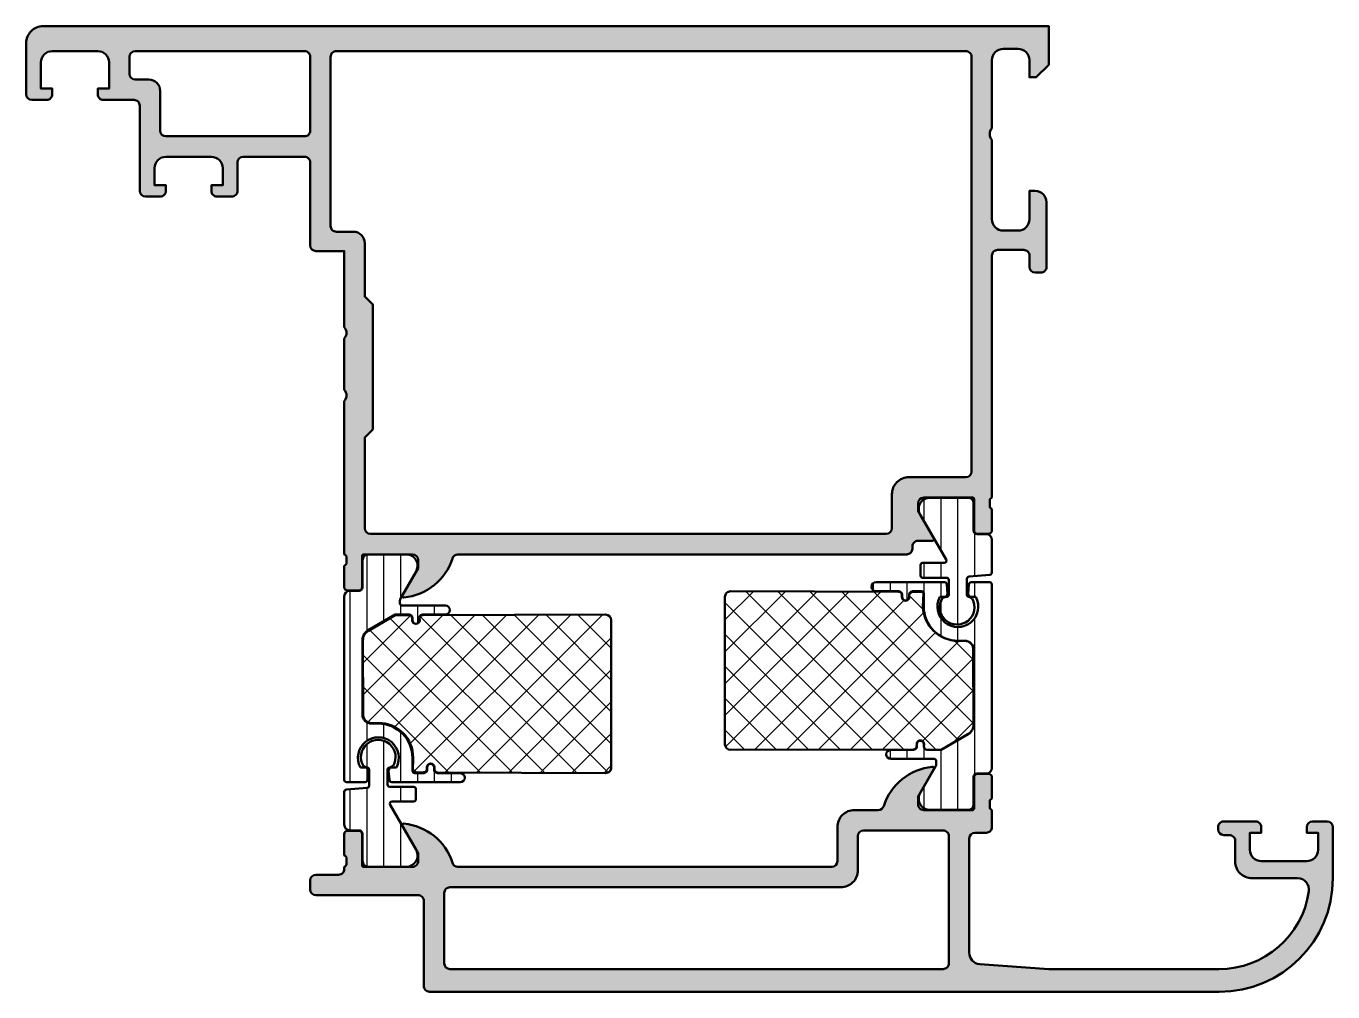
# Model space of a CAD drawing. Extents: x -30 to 85, y 10 to 95.
import ezdxf

# ---------------------------------------------------------------- set-up
doc = ezdxf.new("R2010")
doc.units = 0
for name, color, linetype, lineweight in [('0S-Alu contour', 7, 'Continuous', 50), ('0S-Alu hatch', 252, 'Continuous', 25), ('0S-Plastic contour', 254, 'Continuous', 50), ('0S-Plastic hatch', 253, 'Continuous', 25), ('0S-PT contour', 91, 'Continuous', 50), ('0S-PT hatch', 103, 'Continuous', 25)]:
    doc.layers.add(name, color=color, linetype=linetype, lineweight=lineweight)
pattern_1 = [(90, (0, 0), (-1.4859, 0), [])]
pattern_2 = [(135, (0, 0), (-1.403165018917055, -1.403165018917055), []), (225, (0, 0), (1.403165018917055, -1.403165018917055), [])]

# ---------------------------------------------------------------- blocks, each defined once
blk = doc.blocks.new('375350__38DD4772_D342_471A_9565_D1E132EF3F0A_')
at = {"layer": '0S-Alu hatch'}
h = blk.add_hatch(color=256, dxfattribs=at)
edge = h.paths.add_edge_path()
edge.add_line((-29.9999999999999, 93.49999999999997), (-29.99999999999989, 88.99999999999999))
edge.add_arc((-29.49997331996959, 89.00002668003029), 0.5000266807420884, 180.0030571432409, 269.9969428568618)
edge.add_line((-29.49999999999992, 88.49999999999999), (-28.19998168945303, 88.49999999999999))
edge.add_arc((-28.19997136934248, 88.99998967988944), 0.4999896799959595, 269.9988173780336, 360.0011826222799)
edge.add_line((-27.69998168945303, 89.00000000000003), (-27.69998168945303, 89.49999999999999))
edge.add_line((-27.69998168945303, 89.49999999999999), (-28.69998168945303, 89.49999999999999))
edge.add_line((-28.69998168945303, 89.49999999999999), (-28.69998168945303, 91.79998779296871))
edge.add_ellipse((-27.70003809262767, 91.80004419614338), major_axis=(-0.9999435984161094, 0), ratio=1, start_angle=-90.0032318461408, end_angle=0.0032318460986857644, ccw=False)
edge.add_line((-27.69998168945303, 92.79998779296874), (-23.69998168945302, 92.79998779296874))
edge.add_ellipse((-23.69997606790787, 91.79999341451386), major_axis=(-0.9999943784706729, 0), ratio=1, start_angle=179.9996779066076, end_angle=270.00032209262247, ccw=False)
edge.add_line((-22.699981689453, 91.79998779295526), (-22.69998168945303, 89.49999999999999))
edge.add_line((-22.69998168945303, 89.49999999999999), (-23.69998168945302, 89.49999999999999))
edge.add_line((-23.69998168945302, 89.49999999999999), (-23.69998168945302, 88.99999999999999))
edge.add_arc((-23.19999200956354, 88.99998967988947), 0.4999896799959879, 179.9988173777201, 270.0011826219647)
edge.add_line((-23.19998168945301, 88.49999999999999), (-20.4999999999999, 88.49999999999999))
edge.add_ellipse((-20.49997947233231, 88.00002052766757), major_axis=(-0.4999794727538154, 0), ratio=1, start_angle=179.9976476060077, end_angle=270.002352394009, ccw=False)
edge.add_line((-19.9999999999999, 88.00000000000013), (-19.9999999999999, 80.49999999999997))
edge.add_arc((-19.49997586024497, 80.50002413975491), 0.500024140337627, 180.0027660783855, 269.997233921397)
edge.add_line((-19.49999999999988, 79.99999999999999), (-18.19998168945302, 79.99999999999999))
edge.add_arc((-18.19996880787684, 80.4999871184238), 0.4999871185897568, 269.9985238420723, 360.0014761578453)
edge.add_line((-17.69998168945302, 80.49999999999926), (-17.69998168945302, 80.99999999999999))
edge.add_line((-17.69998168945302, 80.99999999999999), (-18.69998168945302, 80.99999999999999))
edge.add_line((-18.69998168945302, 80.99999999999999), (-18.69998168945302, 82.49999999999996))
edge.add_ellipse((-17.69999824312245, 82.50001655366943), major_axis=(-0.9999834464675889, 0), ratio=1, start_angle=-90.00094847109409, end_angle=0.0009484710503215865, ccw=False)
edge.add_line((-17.69998168945302, 83.49999999999999), (-13.69998168945304, 83.49999999999999))
edge.add_ellipse((-13.70001450311271, 82.49996718634031), major_axis=(-1.000032814198022, 0), ratio=1, start_angle=180.0018800225579, end_angle=269.9981199774815, ccw=False)
edge.add_line((-12.69998168945304, 82.50000000000067), (-12.69998168945304, 80.99999999999999))
edge.add_line((-12.69998168945304, 80.99999999999999), (-13.69998168945304, 80.99999999999999))
edge.add_line((-13.69998168945304, 80.99999999999999), (-13.69998168945304, 80.49999999999999))
edge.add_arc((-13.19999457102919, 80.49998711842382), 0.4999871185897852, 179.9985238419079, 270.0014761579228)
edge.add_line((-13.19998168945305, 79.99999999999997), (-11.89999389648431, 79.99999999999999))
edge.add_arc((-11.89998101490812, 80.49998711842382), 0.499987118589771, 269.9985238420707, 360.0014761578453)
edge.add_line((-11.39999389648429, 80.49999999999928), (-11.39999389648427, 82.99998474121091))
edge.add_ellipse((-10.89999370884328, 82.99998455356993), major_axis=(-0.5000001876410277, 0), ratio=1, start_angle=270.0000215020658, end_angle=359.9999785025289, ccw=False)
edge.add_line((-10.89999389648427, 83.49998474121091), (-5.4999999999999, 83.49998474121091))
edge.add_ellipse((-5.499990037867974, 82.99999470334284), major_axis=(-0.499990037967348, 0), ratio=1, start_angle=179.9988584005522, end_angle=270.0011415989741, ccw=False)
edge.add_line((-4.999999999999872, 82.99998474120954), (-4.999999999999872, 75.69999694824217))
edge.add_arc((-4.499947417630266, 75.70004953061178), 0.50005258513422, 180.0060248621259, 269.9939751379166)
edge.add_line((-4.499999999999857, 75.19999694824217), (-1.9999999999999, 75.19999694824217))
edge.add_line((-1.9999999999999, 75.19999694824217), (-1.9999999999999, 68.49999999999999))
edge.add_ellipse((-2.524975792332384, 67.99999999999999), major_axis=(-0.7249824705019556, 0), ratio=1, start_angle=136.3958616163883, end_angle=223.6041383836118, ccw=False)
edge.add_line((-1.9999999999999, 67.49999999999999), (-1.9999999999999, 62.99999999999998))
edge.add_ellipse((-2.524975792332384, 62.49999999999999), major_axis=(-0.7249824705019556, 0), ratio=1, start_angle=136.3958616163884, end_angle=223.6041383836118, ccw=False)
edge.add_line((-1.999999999999899, 61.99999999999999), (-1.999999999999914, 48.50007519909432))
edge.add_ellipse((-2.07883644654295, 48.23255460710121), major_axis=(-0.2788950563274324, 0), ratio=1, start_angle=178.8354106259059, end_angle=253.58012358050928, ccw=False)
edge.add_line((-1.799998999999905, 48.22688619910285), (-1.799998999999914, 47.77329219910284))
edge.add_ellipse((-2.078867095643062, 47.76763153962579), major_axis=(-0.2789255417371292, 0), ratio=1, start_angle=106.4245945553505, end_angle=181.1628700728862, ccw=False)
edge.add_line((-1.999999999999919, 47.50008819910286), (-1.999999999999914, 45.62007719909434))
edge.add_arc((-1.699999999999903, 45.62007719909435), 0.3000000000000114, 180, 270)
edge.add_line((-1.699999999999903, 45.32007719909434), (-0.7200256809571357, 45.32007719909434))
edge.add_arc((-0.7200256809571357, 45.62007719909435), 0.3000000000000114, 270, 360)
edge.add_line((-0.4200256809571244, 45.62007719909435), (-0.4200256809571102, 48.38007519909434))
edge.add_ellipse((-0.300025680957134, 48.38007519909434), major_axis=(-0.1199999999999761, 0), ratio=1, start_angle=270, end_angle=360, ccw=False)
edge.add_line((-0.300025680957134, 48.50007519909432), (4.000030517578224, 48.49999999999998))
edge.add_ellipse((4.000030517578224, 47.99999999999998), major_axis=(-0.5, 0), ratio=1, start_angle=180, end_angle=270, ccw=False)
edge.add_line((4.500030517578224, 47.99999999999998), (4.50003051757821, 47.29999999999998))
edge.add_line((4.50003051757821, 47.29999999999998), (3.118535059955846, 44.90717967697243))
edge.add_arc((3.238150302226529, 44.8381197846483), 0.1381197846483087, 150.0000000000098, 275.6225775508058)
edge.add_arc((2.761807276404482, 49.67660886184704), 4.99999999999924, 275.6225775507942, 342.2515836439307)
edge.add_ellipse((8.000030517577954, 47.99999999999942), major_axis=(-0.5000000000003846, 0), ratio=1, start_angle=269.99999999999676, end_angle=342.2515836439317, ccw=False)
edge.add_line((8.000030517577981, 48.49999999999981), (47.50000000000015, 48.49999999999987))
edge.add_arc((47.50000000000006, 48.99999999999987), 0.5, 270.0000000000114, 360)
edge.add_line((48.00000000000006, 48.99999999999987), (48.00000000000012, 49.20066451225501))
edge.add_ellipse((48.5000000000001, 49.20066451225499), major_axis=(-0.4999999999999787, 0), ratio=1, start_angle=269.9999999999935, end_angle=360, ccw=False)
edge.add_line((48.50000000000015, 49.70066451225497), (49.74834792059827, 49.70066451225498))
edge.add_arc((49.76188021535443, 49.83811978464972), 0.138119784645348, 264.377422449259, 389.9999999999372)
edge.add_line((49.88149545762261, 49.90717967697226), (48.50000000000006, 52.30000000000006))
edge.add_line((48.50000000000006, 52.30000000000006), (48.50000000000017, 52.99999999999972))
edge.add_ellipse((49.00000000000021, 52.99999999999979), major_axis=(-0.5000000000000427, 0), ratio=1, start_angle=270.00000000000813, end_angle=360, ccw=False)
edge.add_line((49.00000000000014, 53.49999999999983), (53.30002568095693, 53.49999999999959))
edge.add_ellipse((53.30002568095692, 53.37999999999959), major_axis=(-0.1200000000000045, 0), ratio=1, start_angle=180, end_angle=269.9999999999966, ccw=False)
edge.add_line((53.42002568095693, 53.37999999999959), (53.42002568095693, 50.6200019999996))
edge.add_arc((53.72002568095693, 50.6200019999996), 0.3000000000000043, 180, 270.0000000000013)
edge.add_line((53.72002568095694, 50.32000199999959), (54.6999999999997, 50.3200019999996))
edge.add_arc((54.69999999999971, 50.6200019999996), 0.3000000000000043, 269.9999999999986, 360)
edge.add_line((54.99999999999971, 50.6200019999996), (54.99999999999971, 52.5000130000081))
edge.add_ellipse((55.07886709564288, 52.76755634053104), major_axis=(-0.2789255417371423, 0), ratio=1, start_angle=-1.1628700728879835, end_angle=73.57540544464621, ccw=False)
edge.add_line((54.79999899999971, 52.77321700000811), (54.79999899999971, 53.2268110000081))
edge.add_ellipse((55.07883644654277, 53.23247940800648), major_axis=(-0.2788950563274377, 0), ratio=1, start_angle=-73.58012358050632, end_angle=1.16458937409692, ccw=False)
edge.add_line((54.99999999999971, 53.49999999999959), (55.00000000000017, 74.79998779296837))
edge.add_ellipse((55.49995938113352, 74.80002841183531), major_axis=(-0.4999593827833776, 0), ratio=1, start_angle=-90.0046549573745, end_angle=0.004654957450213715, ccw=False)
edge.add_line((55.49999999999992, 75.29998779296866), (57.80002675781265, 75.29998779296857))
edge.add_ellipse((57.8002562641617, 74.8002172993178), major_axis=(-0.4997705463481219, 0), ratio=1, start_angle=179.9736884341375, end_angle=270.026311565839, ccw=False)
edge.add_line((58.30002675781248, 74.79998779296854), (58.30002675781241, 73.79998779296876))
edge.add_arc((58.80014147628356, 73.80010251143982), 0.5001147316284543, 180.0131427528032, 269.9868572471896)
edge.add_line((58.80002675781227, 73.29998779296868), (59.30002675781253, 73.2999877929685))
edge.add_arc((59.30016173957483, 73.79985281120604), 0.4998650364625246, 269.9845280529325, 360.0154719471053)
edge.add_line((59.80002675781236, 73.79998779296866), (59.80002675781248, 79.49999999999973))
edge.add_arc((58.80012126140247, 79.5000945035899), 0.9999055008759016, 359.99458483136, 450.0054151685835)
edge.add_line((58.80002675781263, 80.49999999999991), (58.30002675781253, 80.49999999999993))
edge.add_line((58.30002675781253, 80.49999999999993), (58.30002675781248, 77.99999999999996))
edge.add_ellipse((57.30014537381506, 77.99988138399732), major_axis=(-0.9998813910331316, 0), ratio=1, start_angle=89.99320299747092, end_angle=180.0067970025164, ccw=False)
edge.add_line((57.30002675781252, 76.9999999999999), (55.99999999999996, 76.99999999999984))
edge.add_ellipse((55.99992910943459, 77.99992910943426), major_axis=(-0.9999291119473328, 0), ratio=1, start_angle=-0.004062018232218634, end_angle=90.0040620181548, ccw=False)
edge.add_line((55.00000000000017, 78.00000000000098), (55.00000000000006, 84.99999999999987))
edge.add_ellipse((55.52497420860158, 85.49999999999989), major_axis=(-0.7249813236882677, 0), ratio=1, start_angle=-43.604224705259014, end_angle=43.60422470525913, ccw=False)
edge.add_line((55.00000000000006, 85.99999999999987), (55.00000000000011, 91.99999999999999))
edge.add_ellipse((56.00004310037048, 91.9999568996295), major_axis=(-1.00004310129915, 0), ratio=1, start_angle=270.00246936287874, end_angle=359.9975306373149, ccw=False)
edge.add_line((56.00000000000023, 92.99999999999989), (57.30002675781285, 92.99999999999989))
edge.add_ellipse((57.3001212614028, 92.00009450359028), major_axis=(-0.9999055008754822, 0), ratio=1, start_angle=179.9945848313601, end_angle=270.00541516859005, ccw=False)
edge.add_line((58.30002675781241, 91.99999999999945), (58.30002675781253, 90.49999999999964))
edge.add_line((58.30002675781253, 90.49999999999964), (58.90002441406244, 90.49999999999989))
edge.add_line((58.90002441406244, 90.49999999999989), (60.00000000000005, 91.5999755859376))
edge.add_line((60.00000000000005, 91.5999755859376), (60, 94.99999999999999))
edge.add_line((60, 94.99999999999999), (-28.5, 94.99999999999987))
edge.add_arc((-28.50002094818805, 93.50002094818802), 1.499979051958126, 89.99919982698273, 180.0008001731317)
edge = h.paths.add_edge_path()
edge.add_line((-18.19998168945302, 85.79998779296874), (-18.19998168945302, 89.29998779296874))
edge.add_arc((-19.19997606790794, 89.29999341451384), 0.9999943784707154, 359.9996779077391, 450.0003220926192)
edge.add_line((-19.19998168945304, 90.29998779296875), (-20.39999389648426, 90.29998779296874))
edge.add_ellipse((-20.39994103488201, 90.80004065457099), major_axis=(-0.5000528643963241, 0), ratio=1, start_angle=0.0060568530003024534, end_angle=89.99394314695729, ccw=False)
edge.add_line((-20.89999389648427, 90.7999877929691), (-20.89999389648427, 92.29998779296945))
edge.add_ellipse((-20.39997229062375, 92.29996618710821), major_axis=(-0.5000216063273177, 0), ratio=1, start_angle=270.002475742259, end_angle=359.99752425765945, ccw=False)
edge.add_line((-20.39999389648428, 92.79998779296874), (-5.499999999999886, 92.79998779296874))
edge.add_ellipse((-5.49975516183899, 92.30023263112965), major_axis=(-0.4997552218141799, 0), ratio=1, start_angle=179.9719298703978, end_angle=270.0280701295993, ccw=False)
edge.add_line((-4.9999999999999, 92.29998779296872), (-4.999999999999921, 85.79998779296874))
edge.add_ellipse((-5.499755161839004, 85.79974295480781), major_axis=(-0.4997552218141728, 0), ratio=1, start_angle=89.97192987040239, end_angle=180.0280701296023, ccw=False)
edge.add_line((-5.499999999999886, 85.29998779296874), (-17.69998168945302, 85.29998779296874))
edge.add_ellipse((-17.69996587499496, 85.80000360742677), major_axis=(-0.5000158147081559, 0), ratio=1, start_angle=0.00181214617907699, end_angle=89.99818785391182, ccw=False)
edge = h.paths.add_edge_path()
edge.add_ellipse((-2.700226527613921, 92.3002326311296), major_axis=(-0.4997552218142039, 0), ratio=1, start_angle=-90.0280701295992, end_angle=0.028070129589309545, ccw=False)
edge.add_line((-2.699981689453025, 92.79998779296874), (52.69995117187528, 92.79998779296862))
edge.add_ellipse((52.69995800061838, 92.29999462171195), major_axis=(-0.4999931713033087, 0), ratio=1, start_angle=179.9992174737192, end_angle=270.0007825270049, ccw=False)
edge.add_line((53.19995117187506, 92.2999877929711), (53.19995117187517, 55.79998779296873))
edge.add_ellipse((52.69995117187512, 55.79998779296873), major_axis=(-0.5000000000000498, 0), ratio=1, start_angle=90.00000000000568, end_angle=180, ccw=False)
edge.add_line((52.69995117187517, 55.29998779296868), (47.70007324218858, 55.29998779296862))
edge.add_arc((47.70007324218855, 53.79998779296863), 1.499999999999985, 89.9999999999992, 180)
edge.add_line((46.20007324218857, 53.79998779296863), (46.20007324218858, 50.79998779296865))
edge.add_ellipse((45.70007324218855, 50.79998779296865), major_axis=(-0.5000000000000285, 0), ratio=1, start_angle=90.0000000000008, end_angle=180, ccw=False)
edge.add_line((45.70007324218855, 50.29998779296862), (0.3000259399415768, 50.29998779296862))
edge.add_ellipse((0.3000261275854541, 50.79999561000711), major_axis=(-0.5000078170385219, 0), ratio=1, start_angle=-2.149747109569944e-05, end_angle=89.99997849793169, ccw=False)
edge.add_line((-0.1999816894530326, 50.79999579761087), (-0.1999816894530397, 58.79999542236326))
edge.add_line((-0.1999816894530397, 58.79999542236326), (0.5000000000000995, 59.5))
edge.add_line((0.5000000000000995, 59.5), (0.5000000000000995, 70.5))
edge.add_line((0.5000000000000995, 70.5), (-0.1999816894530255, 71.19999694824214))
edge.add_line((-0.1999816894530255, 71.19999694824214), (-0.1999816894530222, 75.90000000000522))
edge.add_arc((-1.20000330741233, 75.89997838204067), 1.000021618192971, 0.0012385913539571, 89.99876140894611)
edge.add_line((-1.199981689453025, 76.89999999999996), (-2.699981689453011, 76.89999999999996))
edge.add_ellipse((-2.699994571029179, 77.39998711842381), major_axis=(-0.499987118589771, 0), ratio=1, start_angle=-0.0014761578452748836, end_angle=90.0014761579261, ccw=False)
edge.add_line((-3.199981689453011, 77.39999999999927), (-3.199981689453035, 92.2999877929688))
at = {"layer": '0S-Alu contour', "color": 7}
for points in [[(58.30002675781241, 91.99999999999945), (58.30002675781253, 90.49999999999964), (58.90002441406244, 90.49999999999989), (60.00000000000005, 91.5999755859376), (60, 94.99999999999999), (-28.5, 94.99999999999987)], [(-29.9999999999999, 93.49999999999997), (-29.99999999999989, 88.99999999999999)], [(-27.69998168945303, 92.79998779296874), (-23.69998168945302, 92.79998779296874)], [(-20.89999389648427, 90.7999877929691), (-20.89999389648427, 92.29998779296945)], [(-20.39999389648428, 92.79998779296874), (-5.499999999999886, 92.79998779296874)], [(-4.9999999999999, 92.29998779296872), (-4.999999999999921, 85.79998779296874)], [(-3.199981689453011, 77.39999999999927), (-3.199981689453035, 92.2999877929688)], [(-2.699981689453025, 92.79998779296874), (52.69995117187528, 92.79998779296862)], [(53.19995117187506, 92.2999877929711), (53.19995117187517, 55.79998779296873)], [(56.00000000000023, 92.99999999999989), (57.30002675781285, 92.99999999999989)], [(-27.69998168945303, 89.00000000000003), (-27.69998168945303, 89.49999999999999), (-28.69998168945303, 89.49999999999999), (-28.69998168945303, 91.79998779296871)], [(-22.699981689453, 91.79998779295526), (-22.69998168945303, 89.49999999999999), (-23.69998168945302, 89.49999999999999), (-23.69998168945302, 88.99999999999999)], [(55.00000000000006, 85.99999999999987), (55.00000000000011, 91.99999999999999)], [(-19.19998168945304, 90.29998779296875), (-20.39999389648426, 90.29998779296874)], [(-18.19998168945302, 85.79998779296874), (-18.19998168945302, 89.29998779296874)], [(-29.49999999999992, 88.49999999999999), (-28.19998168945303, 88.49999999999999)], [(-23.19998168945301, 88.49999999999999), (-20.4999999999999, 88.49999999999999)], [(-19.9999999999999, 88.00000000000013), (-19.9999999999999, 80.49999999999997)], [(-5.499999999999886, 85.29998779296874), (-17.69998168945302, 85.29998779296874)], [(55.00000000000017, 78.00000000000098), (55.00000000000006, 84.99999999999987)], [(-17.69998168945302, 83.49999999999999), (-13.69998168945304, 83.49999999999999)], [(-11.39999389648429, 80.49999999999928), (-11.39999389648427, 82.99998474121091)], [(-10.89999389648427, 83.49998474121091), (-5.4999999999999, 83.49998474121091)], [(-4.999999999999872, 82.99998474120954), (-4.999999999999872, 75.69999694824217)], [(-17.69998168945302, 80.49999999999926), (-17.69998168945302, 80.99999999999999), (-18.69998168945302, 80.99999999999999), (-18.69998168945302, 82.49999999999996)], [(-12.69998168945304, 82.50000000000067), (-12.69998168945304, 80.99999999999999), (-13.69998168945304, 80.99999999999999), (-13.69998168945304, 80.49999999999999)], [(-19.49999999999988, 79.99999999999999), (-18.19998168945302, 79.99999999999999)], [(-13.19998168945305, 79.99999999999997), (-11.89999389648431, 79.99999999999999)], [(58.80002675781263, 80.49999999999991), (58.30002675781253, 80.49999999999993), (58.30002675781248, 77.99999999999996)], [(59.80002675781236, 73.79998779296866), (59.80002675781248, 79.49999999999973)], [(-1.199981689453025, 76.89999999999996), (-2.699981689453011, 76.89999999999996)], [(57.30002675781252, 76.9999999999999), (55.99999999999996, 76.99999999999984)], [(-4.499999999999857, 75.19999694824217), (-1.9999999999999, 75.19999694824217), (-1.9999999999999, 68.49999999999999)], [(-0.1999816894530326, 50.79999579761087), (-0.1999816894530397, 58.79999542236326), (0.5000000000000995, 59.5), (0.5000000000000995, 70.5), (-0.1999816894530255, 71.19999694824214), (-0.1999816894530222, 75.90000000000522)], [(54.99999999999971, 53.49999999999959), (55.00000000000017, 74.79998779296837)], [(55.49999999999992, 75.29998779296866), (57.80002675781265, 75.29998779296857)], [(58.30002675781248, 74.79998779296854), (58.30002675781241, 73.79998779296876)], [(58.80002675781227, 73.29998779296868), (59.30002675781253, 73.2999877929685)], [(-1.9999999999999, 67.49999999999999), (-1.9999999999999, 62.99999999999998)], [(-1.999999999999899, 61.99999999999999), (-1.999999999999914, 48.50007519909432)], [(52.69995117187517, 55.29998779296868), (47.70007324218858, 55.29998779296862)], [(46.20007324218857, 53.79998779296863), (46.20007324218858, 50.79998779296865)], [(49.88149545762261, 49.90717967697226), (48.50000000000006, 52.30000000000006), (48.50000000000017, 52.99999999999972)], [(49.00000000000014, 53.49999999999983), (53.30002568095693, 53.49999999999959)], [(53.42002568095693, 53.37999999999959), (53.42002568095693, 50.6200019999996)], [(54.79999899999971, 52.77321700000811), (54.79999899999971, 53.2268110000081)], [(54.99999999999971, 50.6200019999996), (54.99999999999971, 52.5000130000081)], [(45.70007324218855, 50.29998779296862), (0.3000259399415768, 50.29998779296862)], [(48.50000000000015, 49.70066451225497), (49.74834792059827, 49.70066451225498)], [(53.72002568095694, 50.32000199999959), (54.6999999999997, 50.3200019999996)], [(-0.4200256809571244, 45.62007719909435), (-0.4200256809571102, 48.38007519909434)], [(-0.300025680957134, 48.50007519909432), (4.000030517578224, 48.49999999999998)], [(8.000030517577981, 48.49999999999981), (47.50000000000015, 48.49999999999987)], [(48.00000000000006, 48.99999999999987), (48.00000000000012, 49.20066451225501)], [(-1.999999999999919, 47.50008819910286), (-1.999999999999914, 45.62007719909434)], [(-1.799998999999905, 48.22688619910285), (-1.799998999999914, 47.77329219910284)], [(4.500030517578224, 47.99999999999998), (4.50003051757821, 47.29999999999998), (3.118535059955846, 44.90717967697243)], [(-1.699999999999903, 45.32007719909434), (-0.7200256809571357, 45.32007719909434)]]:
    blk.add_lwpolyline(points, dxfattribs=at)
for centre, radius, start, end in [((-28.50002094818805, 93.50002094818802), 1.499979051958126, 89.99919982698273, 180.0008001731317), ((-19.19997606790794, 89.29999341451384), 0.9999943784707154, 359.9996779077391, 90.00032209261921), ((-29.49997331996959, 89.00002668003029), 0.5000266807420884, 180.0030571432409, 269.9969428568618), ((-28.19997136934248, 88.99998967988944), 0.4999896799959595, 269.9988173780336, 0.0011826222798784), ((-23.19999200956354, 88.99998967988947), 0.4999896799959879, 179.9988173777201, 270.0011826219647), ((-19.49997586024497, 80.50002413975491), 0.500024140337627, 180.0027660783855, 269.997233921397), ((-18.19996880787684, 80.4999871184238), 0.4999871185897568, 269.9985238420723, 0.0014761578452432), ((-13.19999457102919, 80.49998711842382), 0.4999871185897852, 179.9985238419079, 270.0014761579228), ((-11.89998101490812, 80.49998711842382), 0.499987118589771, 269.9985238420707, 0.0014761578452432), ((58.80012126140247, 79.5000945035899), 0.9999055008759016, 359.99458483136, 90.00541516858357), ((-1.20000330741233, 75.89997838204067), 1.000021618192971, 0.0012385913539571, 89.99876140894611), ((-4.499947417630266, 75.70004953061178), 0.50005258513422, 180.0060248621259, 269.9939751379166), ((58.80014147628356, 73.80010251143982), 0.5001147316284543, 180.0131427528032, 269.9868572471896), ((59.30016173957483, 73.79985281120604), 0.4998650364625246, 269.9845280529325, 0.0154719471052874), ((47.70007324218855, 53.79998779296863), 1.499999999999985, 89.9999999999992, 180), ((53.72002568095693, 50.6200019999996), 0.3000000000000043, 180, 270.0000000000013), ((54.69999999999971, 50.6200019999996), 0.3000000000000043, 269.9999999999986, 0), ((49.76188021535443, 49.83811978464972), 0.138119784645348, 264.377422449259, 29.99999999993718), ((47.50000000000006, 48.99999999999987), 0.5, 270.0000000000114, 0), ((2.761807276404482, 49.67660886184704), 4.99999999999924, 275.6225775507942, 342.2515836439307), ((-1.699999999999903, 45.62007719909435), 0.3000000000000114, 180, 270), ((-0.7200256809571357, 45.62007719909435), 0.3000000000000114, 270, 0), ((3.238150302226529, 44.8381197846483), 0.1381197846483087, 150.0000000000098, 275.6225775508058)]:
    blk.add_arc(centre, radius, start, end, dxfattribs=at)
at = {"layer": '0S-Alu contour', "color": 7, "extrusion": (0, 0, -1)}
for centre, radius, start, end in [((27.70003809262767, 91.80004419614338), 0.9999435984161094, 359.9967681539013, 90.00323184614093), ((23.69997606790787, 91.79999341451386), 0.9999943784706729, 89.99967790737755, 180.0003220933925), ((20.39997229062375, 92.29996618710821), 0.5000216063273177, 0.0024757423405282, 89.997524257741), ((5.49975516183899, 92.30023263112965), 0.49975522181418, 89.97192987040071, 180.0280701296022), ((2.700226527613921, 92.3002326311296), 0.4997552218142039, 359.9719298704107, 90.02807012959923), ((-52.69995800061838, 92.29999462171195), 0.4999931713033087, 89.99921747299508, 180.0007825262809), ((-56.00004310037048, 91.9999568996295), 1.00004310129915, 0.0024693626850977, 89.99753063712127), ((-57.3001212614028, 92.00009450359028), 0.9999055008754824, 89.99458483140992, 180.0054151686399), ((20.39994103488201, 90.80004065457099), 0.5000528643963241, 270.0060568530427, 359.9939431469997), ((20.49997947233231, 88.00002052766757), 0.4999794727538154, 89.99764760599103, 180.0023523939924), ((17.69996587499496, 85.80000360742677), 0.5000158147081559, 270.0018121460882, 359.9981878538209), ((5.499755161839004, 85.79974295480781), 0.4997552218141729, 179.9719298703977, 270.0280701295976), ((-55.52497420860158, 85.49999999999989), 0.7249813236882677, 316.3957752947409, 43.60422470525909), ((17.69999824312245, 82.50001655366943), 0.9999834464675889, 359.9990515289497, 90.00094847109412), ((13.70001450311271, 82.49996718634031), 1.000032814198022, 90.0018800225185, 179.9981199774421), ((10.89999370884328, 82.99998455356993), 0.5000001876410277, 2.14974711152e-05, 89.99997849793421), ((5.499990037867974, 82.99999470334284), 0.499990037967348, 89.99885840102596, 180.0011415994479), ((2.699994571029179, 77.39998711842381), 0.499987118589771, 269.9985238420739, 0.0014761578452432), ((-55.99992910943459, 77.99992910943426), 0.9999291119473328, 269.9959379818452, 0.0040620182322549), ((-57.30014537381506, 77.99988138399732), 0.9998813910331316, 179.9932029974836, 270.0067970025291), ((-55.49995938113352, 74.80002841183531), 0.4999593827833776, 359.9953450425498, 90.00465495737463), ((-57.8002562641617, 74.8002172993178), 0.4997705463481219, 89.97368843416095, 180.0263115658625), ((2.524975792332384, 67.99999999999999), 0.7249824705019556, 136.3958616163882, 223.6041383836117), ((2.524975792332384, 62.49999999999999), 0.7249824705019556, 136.3958616163882, 223.6041383836116), ((-52.69995117187512, 55.79998779296873), 0.5000000000000498, 180, 269.9999999999943), ((-49.00000000000021, 52.99999999999979), 0.5000000000000427, 0, 89.99999999999186), ((-53.30002568095692, 53.37999999999959), 0.1200000000000045, 90.0000000000034, 180), ((-55.07883644654277, 53.23247940800648), 0.2788950563274378, 358.8354106259031, 73.58012358050647), ((-55.07886709564288, 52.76755634053104), 0.2789255417371423, 286.4245945553538, 1.162870072888105), ((-0.3000261275854541, 50.79999561000711), 0.5000078170385219, 270.0000215020683, 2.14974711152e-05), ((-45.70007324218855, 50.79998779296865), 0.5000000000000285, 180, 269.9999999999992), ((-48.5000000000001, 49.20066451225499), 0.4999999999999787, 0, 90.00000000000651), ((2.07883644654295, 48.23255460710121), 0.2788950563274324, 106.4198764194907, 181.1645893740941), ((0.300025680957134, 48.38007519909434), 0.1199999999999761, 0, 90), ((-4.000030517578224, 47.99999999999998), 0.5, 90, 180), ((-8.000030517577954, 47.99999999999942), 0.5000000000003846, 17.7484163560683, 90.00000000000325), ((2.078867095643062, 47.76763153962579), 0.2789255417371292, 178.8371299271138, 253.5754054446495)]:
    blk.add_arc(centre, radius, start, end, dxfattribs=at)
blk = doc.blocks.new('244461__B4CBA956_49C3_45FA_AFCE_D0469DBBB87C___90F4B81E_D3DD_4F91_8F3F_D77A41DBC34E_')
at = {"layer": '0S-Plastic hatch'}
h = blk.add_hatch(dxfattribs=at)
h.set_pattern_fill('ANSI31', color=256, scale=0.4680000000000001, angle=45, style=0)
h.set_pattern_definition(pattern_1)
edge = h.paths.add_edge_path()
edge.add_line((-2.000000000000156, 44.78999537071173), (-2.000000000000156, 28.65001487732574))
edge.add_line((-2.000000000000156, 28.65001487732574), (-1.973083496093906, 28.55010032654448))
edge.add_line((-1.973083496093906, 28.55010032654448), (-1.899917602539218, 28.47691917420073))
edge.add_line((-1.899917602539218, 28.47691917420073), (-1.799987792968906, 28.45000267029448))
edge.add_line((-1.799987792968906, 28.45000267029448), (-0.1699829101564063, 28.45000267029448))
edge.add_line((-0.1699829101564063, 28.45000267029448), (-0.0700683593751563, 28.47691917420073))
edge.add_line((-0.0700683593751563, 28.47691917420073), (0.0030975341795312, 28.55010032654448))
edge.add_line((0.0030975341795312, 28.55010032654448), (0.0300140380857812, 28.65001487732574))
edge.add_line((0.0300140380857812, 28.65001487732574), (0.1000061035154687, 29.45000267029449))
edge.add_line((0.1000061035154687, 29.45000267029449), (0.0599975585935937, 29.60014915466949))
edge.add_line((0.0599975585935937, 29.60014915466949), (-0.0498657226564063, 29.71001243591949))
edge.add_line((-0.0498657226564063, 29.71001243591949), (-0.2180023193360938, 29.74999046326324))
edge.add_line((-0.2180023193360938, 29.74999046326324), (-0.5865631103517189, 29.74999046326324))
edge.add_ellipse((0.9999999999998436, 30.59649315545635), major_axis=(-1.798262859266857, 0), ratio=1, start_angle=151.918075429822, end_angle=28.081924570178103, ccw=False)
edge.add_line((2.586563110351405, 29.74999046326324), (2.218002319335781, 29.74999046326324))
edge.add_line((2.218002319335781, 29.74999046326324), (2.049865722656093, 29.71001243591949))
edge.add_line((2.049865722656093, 29.71001243591949), (1.940002441406093, 29.60014915466949))
edge.add_line((1.940002441406093, 29.60014915466949), (1.900009155273281, 29.45000267029449))
edge.add_line((1.900009155273281, 29.45000267029449), (1.970001220702968, 28.65001487732574))
edge.add_line((1.970001220702968, 28.65001487732574), (1.996902465820156, 28.55010032654448))
edge.add_line((1.996902465820156, 28.55010032654448), (2.070068359374843, 28.47691917420073))
edge.add_line((2.070068359374843, 28.47691917420073), (2.169998168945156, 28.45000267029448))
edge.add_line((2.169998168945156, 28.45000267029448), (8.199996948242031, 28.45000267029448))
edge.add_arc((8.199996948242031, 28.84999656677886), 0.399993896484375, 270, 450)
edge.add_line((8.199996948242031, 29.24999046326324), (6.199996948242031, 29.24999046326324))
edge.add_line((6.199996948242031, 29.24999046326324), (6.050003051757656, 29.29015159607574))
edge.add_line((6.050003051757656, 29.29015159607574), (5.940185546874843, 29.39995384216948))
edge.add_line((5.940185546874843, 29.39995384216948), (5.899993896484218, 29.54997825623199))
edge.add_line((5.899993896484218, 29.54997825623199), (5.899993896484218, 29.74999046326324))
edge.add_arc((5.599998474120937, 29.74999046326324), 0.2999954223632812, 0, 180)
edge.add_line((5.300003051757656, 29.74999046326324), (5.300003051757656, 29.54997825623199))
edge.add_line((5.300003051757656, 29.54997825623199), (5.259811401367031, 29.39995384216949))
edge.add_line((5.259811401367031, 29.39995384216949), (5.149993896484218, 29.29015159607573))
edge.add_line((5.149993896484218, 29.29015159607573), (4.999999999999843, 29.24999046326324))
edge.add_line((4.999999999999843, 29.24999046326324), (4.199996948242031, 29.24999046326323))
edge.add_line((4.199996948242031, 29.24999046326323), (4.100006103515468, 29.27678489685698))
edge.add_line((4.100006103515468, 29.27678489685698), (4.026794433593593, 29.34996604920073))
edge.add_line((4.026794433593593, 29.34996604920073), (3.999999999999843, 29.45000267029448))
edge.add_line((3.999999999999843, 29.45000267029448), (3.999999999999843, 30.59996604920073))
edge.add_arc((1.000067267691491, 30.60003331689238), 2.999932733062525, 359.9987152527758, 450.0012847470834)
edge.add_line((0.9999999999998427, 33.59996604920072), (0.40000152587875, 33.59996604920073))
edge.add_ellipse((0.3991953887772865, 34.3991630112914), major_axis=(-0.7991973686593123, 0), ratio=1, start_angle=-0.061071694723978, end_angle=90.05779331022143, ccw=False)
edge.add_line((-0.4000015258790628, 34.40001487732578), (-0.3999862670900001, 40.96373558045073))
edge.add_ellipse((0.5999442872611809, 40.96379950502297), major_axis=(-0.9999305563944982, 0), ratio=1, start_angle=-60.0103377062303, end_angle=0.003662862579403736, ccw=False)
edge.add_line((0.10013526072503, 41.82985496202581), (2.473767557346334, 43.19999237071174))
edge.add_line((2.473767557346334, 43.19999237071174), (3.699999999999832, 43.19999237071173))
edge.add_ellipse((3.699999999999832, 42.89999237071175), major_axis=(-0.2999999999999758, 0), ratio=1, start_angle=180, end_angle=270, ccw=False)
edge.add_line((3.999999999999808, 42.89999237071175), (3.999999999999786, 42.69999237071187))
edge.add_arc((4.299999999999783, 42.69999237071184), 0.2999999999999971, 180, 360)
edge.add_line((4.599999999999781, 42.69999237071181), (4.599999999999781, 42.89999237071173))
edge.add_ellipse((4.899999999999778, 42.89999237071171), major_axis=(-0.2999999999999971, 0), ratio=1, start_angle=269.99999999999727, end_angle=360, ccw=False)
edge.add_line((4.899999999999792, 43.19999237071171), (6.89999999999982, 43.19999237071172))
edge.add_arc((6.89999999999982, 43.59999237071173), 0.4000000000000057, 270, 450)
edge.add_line((6.89999999999982, 43.99999237071173), (3.099999999999795, 43.99999237071173))
edge.add_ellipse((3.099999999999809, 44.19999237071174), major_axis=(-0.2000000000000099, 0), ratio=1, start_angle=0, end_angle=89.99999999999591, ccw=False)
edge.add_line((2.899999999999799, 44.19999237071174), (2.899999999999792, 44.41473958376271))
edge.add_ellipse((3.399999999999806, 44.41473958376271), major_axis=(-0.5000000000000142, 0), ratio=1, start_angle=330.0000488637371, end_angle=360, ccw=False)
edge.add_line((2.966987084899458, 44.66473921447506), (4.285481498099301, 46.95953937071172))
edge.add_arc((3.444228849107958, 47.50017429598888), 0.9999960709244738, 327.2729839001592, 441.8183919481002)
edge.add_line((3.586539498099311, 48.48999237071173), (0.1099979999995639, 48.4899924762976))
edge.add_arc((0.1099953603744979, 47.98999649885898), 0.4999959774455904, 89.99969751881494, 180.0003024817733)
edge.add_line((-0.3900006170641247, 47.98999385922878), (-0.3896686666671059, 45.5899954762976))
edge.add_ellipse((-0.6896686666671173, 45.5899954762976), major_axis=(-0.3000000000000114, 0), ratio=1, start_angle=90, end_angle=180, ccw=False)
edge.add_line((-0.6896686666671173, 45.28999547629759), (-1.500000065149961, 45.28999537071173))
edge.add_arc((-1.500000000000156, 44.78999537071173), 0.5000000000000043, 90.00000746561778, 180)
at = {"layer": '0S-Plastic contour', "color": 7}
for points in [[(3.586539498099311, 48.48999237071173), (0.1099979999995639, 48.4899924762976)], [(-0.3900006170641247, 47.98999385922878), (-0.3896686666671059, 45.5899954762976)], [(2.966987084899458, 44.66473921447506), (4.285481498099301, 46.95953937071172)], [(-0.6896686666671173, 45.28999547629759), (-1.500000065149961, 45.28999537071173)], [(-2.000000000000156, 44.78999537071173), (-2.000000000000156, 28.65001487732574), (-1.973083496093906, 28.55010032654448), (-1.899917602539218, 28.47691917420073), (-1.799987792968906, 28.45000267029448), (-0.1699829101564063, 28.45000267029448), (-0.0700683593751563, 28.47691917420073), (0.0030975341795312, 28.55010032654448), (0.0300140380857812, 28.65001487732574), (0.1000061035154687, 29.45000267029449), (0.0599975585935937, 29.60014915466949), (-0.0498657226564063, 29.71001243591949), (-0.2180023193360938, 29.74999046326324), (-0.5865631103517189, 29.74999046326324)], [(2.899999999999799, 44.19999237071174), (2.899999999999792, 44.41473958376271)], [(6.89999999999982, 43.99999237071173), (3.099999999999795, 43.99999237071173)], [(0.10013526072503, 41.82985496202581), (2.473767557346334, 43.19999237071174), (3.699999999999832, 43.19999237071173)], [(3.999999999999808, 42.89999237071175), (3.999999999999786, 42.69999237071187)], [(4.599999999999781, 42.69999237071181), (4.599999999999781, 42.89999237071173)], [(4.899999999999792, 43.19999237071171), (6.89999999999982, 43.19999237071172)], [(-0.4000015258790628, 34.40001487732578), (-0.3999862670900001, 40.96373558045073)], [(0.9999999999998427, 33.59996604920072), (0.40000152587875, 33.59996604920073)], [(5.300003051757656, 29.74999046326324), (5.300003051757656, 29.54997825623199), (5.259811401367031, 29.39995384216949), (5.149993896484218, 29.29015159607573), (4.999999999999843, 29.24999046326324), (4.199996948242031, 29.24999046326323), (4.100006103515468, 29.27678489685698), (4.026794433593593, 29.34996604920073), (3.999999999999843, 29.45000267029448), (3.999999999999843, 30.59996604920073)], [(2.586563110351405, 29.74999046326324), (2.218002319335781, 29.74999046326324), (2.049865722656093, 29.71001243591949), (1.940002441406093, 29.60014915466949), (1.900009155273281, 29.45000267029449), (1.970001220702968, 28.65001487732574), (1.996902465820156, 28.55010032654448), (2.070068359374843, 28.47691917420073), (2.169998168945156, 28.45000267029448), (8.199996948242031, 28.45000267029448)], [(8.199996948242031, 29.24999046326324), (6.199996948242031, 29.24999046326324), (6.050003051757656, 29.29015159607574), (5.940185546874843, 29.39995384216948), (5.899993896484218, 29.54997825623199), (5.899993896484218, 29.74999046326324)]]:
    blk.add_lwpolyline(points, dxfattribs=at)
for centre, radius, start, end in [((0.1099953603744979, 47.98999649885898), 0.4999959774455904, 89.99969751881494, 180.0003024817733), ((3.444228849107958, 47.50017429598888), 0.9999960709244738, 327.2729839001592, 81.81839194810021), ((-1.500000000000156, 44.78999537071173), 0.5000000000000043, 90.00000746561778, 180), ((6.89999999999982, 43.59999237071173), 0.4000000000000057, 270, 90), ((4.299999999999783, 42.69999237071184), 0.2999999999999971, 180, 0), ((1.000067267691491, 30.60003331689238), 2.999932733062525, 359.9987152527758, 90.00128474708345), ((5.599998474120937, 29.74999046326324), 0.2999954223632812, 0, 180), ((8.199996948242031, 28.84999656677886), 0.399993896484375, 270, 90)]:
    blk.add_arc(centre, radius, start, end, dxfattribs=at)
at = {"layer": '0S-Plastic contour', "color": 7, "extrusion": (0, 0, -1)}
for centre, radius, start, end in [((0.6896686666671173, 45.5899954762976), 0.3000000000000114, 180, 270), ((-3.399999999999806, 44.41473958376271), 0.5000000000000142, 0, 29.99995113626289), ((-3.099999999999809, 44.19999237071174), 0.2000000000000099, 270.0000000000041, 0), ((-3.699999999999832, 42.89999237071175), 0.2999999999999758, 90, 180), ((-4.899999999999778, 42.89999237071171), 0.2999999999999971, 0, 90.00000000000273), ((-0.5999442872611809, 40.96379950502297), 0.9999305563944982, 359.9963371374206, 60.01033770623026), ((-0.3991953887772865, 34.3991630112914), 0.7991973686593123, 269.9422066897786, 0.0610716947241366), ((-0.9999999999998436, 30.59649315545635), 1.798262859266857, 331.9180754298219, 208.0819245701781)]:
    blk.add_arc(centre, radius, start, end, dxfattribs=at)
blk = doc.blocks.new('244461__A915A79B_1B77_447A_8CFE_F884B8339F09___5D1FCC51_4DA7_4716_A0CC_AB0DD5CF782E_')
at = {"layer": '0S-Plastic hatch'}
h = blk.add_hatch(dxfattribs=at)
h.set_pattern_fill('ANSI31', color=256, scale=0.4680000000000001, angle=45, style=0)
h.set_pattern_definition(pattern_1)
edge = h.paths.add_edge_path()
edge.add_arc((-1.500000000000156, 24.70998937061187), 0.5, 180, 270)
edge.add_line((-1.500000000000156, 24.20998937061187), (-0.6896686666668188, 24.20998937061187))
edge.add_ellipse((-0.6896686666668188, 23.90998937061187), major_axis=(-0.2999999999999971, 0), ratio=1, start_angle=180, end_angle=270, ccw=False)
edge.add_line((-0.3896686666668216, 23.90998937061187), (-0.3900006170638477, 21.50999098767556))
edge.add_arc((0.1099953603747821, 21.50998834805049), 0.4999959774455975, 179.9996975182267, 270.0003024811851)
edge.add_line((0.1099979999998481, 21.00999237061186), (3.586539498099313, 21.00999237061187))
edge.add_arc((3.444228849107958, 21.99981044533472), 0.9999960709244742, 278.1816080518999, 392.7270160998403)
edge.add_line((4.285481498099306, 22.54044537061187), (2.028303788693747, 26.44999238089205))
edge.add_ellipse((2.201508875385897, 26.54999237061187), major_axis=(-0.1999999999999995, 0), ratio=1, start_angle=-90, end_angle=29.999996599345025, ccw=False)
edge.add_line((2.201508875385897, 26.74999237061187), (4.099990844726406, 26.74999237061187))
edge.add_line((4.099990844726406, 26.74999237061187), (4.199913024902187, 26.77690887451812))
edge.add_line((4.199913024902187, 26.77690887451812), (4.273078918456874, 26.85009002686187))
edge.add_line((4.273078918456874, 26.85009002686187), (4.299995422363124, 26.95000457764312))
edge.add_line((4.299995422363124, 26.95000457764312), (4.299995422363124, 27.84999847412749))
edge.add_line((4.299995422363124, 27.84999847412749), (4.273086547851406, 27.94991302490875))
edge.add_line((4.273086547851406, 27.94991302490875), (4.199913024902187, 28.02309417725249))
edge.add_line((4.199913024902187, 28.02309417725249), (4.099990844726406, 28.05001068115874))
edge.add_line((4.099990844726406, 28.05001068115874), (1.999992370605312, 28.05001068115874))
edge.add_line((1.999992370605312, 28.05001068115874), (1.900077819824062, 28.07692718506499))
edge.add_line((1.900077819824062, 28.07692718506499), (1.826904296874843, 28.15007781983062))
edge.add_line((1.826904296874843, 28.15007781983062), (1.799995422363124, 28.24999237061187))
edge.add_line((1.799995422363124, 28.24999237061187), (1.799995422363124, 29.55001258850737))
edge.add_line((1.799995422363124, 29.55001258850737), (1.826904296874843, 29.64992713928863))
edge.add_line((1.826904296874843, 29.64992713928863), (1.900077819824062, 29.72310829163238))
edge.add_line((1.900077819824062, 29.72310829163238), (1.999999999999843, 29.75002479553863))
edge.add_line((1.999999999999843, 29.75002479553863), (2.303913279695052, 29.87730069473761))
edge.add_arc((0.9897959652714263, 30.65057953729351), 1.524750630238451, 329.525753521618, 571.2141168308743)
edge.add_line((-0.314226579614798, 29.86039621246249), (-7.6293946876e-06, 29.75002479553863))
edge.add_line((-7.6293946876e-06, 29.75002479553863), (0.0999145507810937, 29.72310829163238))
edge.add_line((0.0999145507810937, 29.72310829163238), (0.1730880737303124, 29.64992713928863))
edge.add_line((0.1730880737303124, 29.64992713928863), (0.1999969482420312, 29.55001258850737))
edge.add_line((0.1999969482420312, 29.55001258850737), (0.1999969482420312, 28.15001678467437))
edge.add_line((0.1999969482420312, 28.15001678467437), (0.1730880737303124, 28.05007171631499))
edge.add_line((0.1730880737303124, 28.05007171631499), (0.0999145507810937, 27.97692108154937))
edge.add_line((0.0999145507810937, 27.97692108154937), (-1.563e-13, 27.95000457764312))
edge.add_line((-1.563e-13, 27.95000457764312), (-1.800003051757968, 27.79250335693999))
edge.add_line((-1.800003051757968, 27.79250335693999), (-1.899917602539218, 27.76558685303375))
edge.add_line((-1.899917602539218, 27.76558685303375), (-1.973091125488437, 27.69240570068999))
edge.add_line((-1.973091125488437, 27.69240570068999), (-1.9999999999999, 27.59249114990874))
edge.add_line((-1.9999999999999, 27.59249114990874), (-2.000000000000156, 24.70998937061187))
at = {"layer": '0S-Plastic contour', "color": 7}
for points in [[(-0.314226579614798, 29.86039621246249), (-7.6293946876e-06, 29.75002479553863), (0.0999145507810937, 29.72310829163238), (0.1730880737303124, 29.64992713928863), (0.1999969482420312, 29.55001258850737), (0.1999969482420312, 28.15001678467437), (0.1730880737303124, 28.05007171631499), (0.0999145507810937, 27.97692108154937), (-1.563e-13, 27.95000457764312), (-1.800003051757968, 27.79250335693999), (-1.899917602539218, 27.76558685303375), (-1.973091125488437, 27.69240570068999), (-1.9999999999999, 27.59249114990874), (-2.000000000000156, 24.70998937061187)], [(2.201508875385897, 26.74999237061187), (4.099990844726406, 26.74999237061187), (4.199913024902187, 26.77690887451812), (4.273078918456874, 26.85009002686187), (4.299995422363124, 26.95000457764312), (4.299995422363124, 27.84999847412749), (4.273086547851406, 27.94991302490875), (4.199913024902187, 28.02309417725249), (4.099990844726406, 28.05001068115874), (1.999992370605312, 28.05001068115874), (1.900077819824062, 28.07692718506499), (1.826904296874843, 28.15007781983062), (1.799995422363124, 28.24999237061187), (1.799995422363124, 29.55001258850737), (1.826904296874843, 29.64992713928863), (1.900077819824062, 29.72310829163238), (1.999999999999843, 29.75002479553863), (2.303913279695052, 29.87730069473761)], [(4.285481498099306, 22.54044537061187), (2.028303788693747, 26.44999238089205)], [(-1.500000000000156, 24.20998937061187), (-0.6896686666668188, 24.20998937061187)], [(-0.3896686666668216, 23.90998937061187), (-0.3900006170638477, 21.50999098767556)], [(0.1099979999998481, 21.00999237061186), (3.586539498099313, 21.00999237061187)]]:
    blk.add_lwpolyline(points, dxfattribs=at)
for centre, radius, start, end in [((0.9897959652714263, 30.65057953729351), 1.524750630238451, 329.525753521618, 211.2141168308743), ((-1.500000000000156, 24.70998937061187), 0.5, 180, 270), ((3.444228849107958, 21.99981044533472), 0.9999960709244742, 278.1816080518999, 32.72701609984029), ((0.1099953603747821, 21.50998834805049), 0.4999959774455975, 179.9996975182267, 270.0003024811851)]:
    blk.add_arc(centre, radius, start, end, dxfattribs=at)
at = {"layer": '0S-Plastic contour', "color": 7, "extrusion": (0, 0, -1)}
for centre, radius, start, end in [((-2.201508875385897, 26.54999237061187), 0.1999999999999995, 330.000003400655, 90), ((0.6896686666668188, 23.90998937061187), 0.2999999999999971, 90, 180)]:
    blk.add_arc(centre, radius, start, end, dxfattribs=at)
blk = doc.blocks.new('244461__D9D8F338_1419_4D11_9F42_3294425475C6___FB3752D1_70E6_4B4F_998B_B9B4886D3DC9_')
at = {"layer": '0S-Plastic hatch'}
h = blk.add_hatch(dxfattribs=at)
h.set_pattern_fill('ANSI31', color=256, scale=0.4680000000000001, angle=45, style=0)
h.set_pattern_definition(pattern_1)
edge = h.paths.add_edge_path()
edge.add_line((54.99999999999945, 46.90750122070272), (54.973091125488, 46.80758666992147))
edge.add_line((54.973091125488, 46.80758666992147), (54.89991760253878, 46.73440551757773))
edge.add_line((54.89991760253878, 46.73440551757773), (54.80000305175753, 46.70748901367147))
edge.add_line((54.80000305175753, 46.70748901367147), (52.99999999999972, 46.54998779296835))
edge.add_line((52.99999999999972, 46.54998779296835), (52.90008544921846, 46.5230712890621))
edge.add_line((52.90008544921846, 46.5230712890621), (52.82691192626924, 46.44992065429647))
edge.add_line((52.82691192626924, 46.44992065429647), (52.80000305175753, 46.3499755859371))
edge.add_line((52.80000305175753, 46.3499755859371), (52.80000305175753, 44.94997978210409))
edge.add_line((52.80000305175753, 44.94997978210409), (52.82691192626924, 44.85006523132284))
edge.add_line((52.82691192626924, 44.85006523132284), (52.90008544921846, 44.77688407897909))
edge.add_line((52.90008544921846, 44.77688407897909), (53.00000762939425, 44.74996757507284))
edge.add_line((53.00000762939425, 44.74996757507284), (53.25419148549582, 44.60784200954248))
edge.add_ellipse((51.93226026373675, 43.84823538981035), major_axis=(-1.524632536646873, 0), ratio=1, start_angle=-32.402372968708676, end_angle=209.8824877779362, ccw=False)
edge.add_line((50.64500427246065, 44.66522766928799), (50.99999999999972, 44.74996757507284))
edge.add_line((50.99999999999972, 44.74996757507284), (51.09992218017549, 44.77688407897909))
edge.add_line((51.09992218017549, 44.77688407897909), (51.17309570312471, 44.85006523132284))
edge.add_line((51.17309570312471, 44.85006523132284), (51.20000457763643, 44.94997978210409))
edge.add_line((51.20000457763643, 44.94997978210409), (51.20000457763643, 46.2499999999996))
edge.add_line((51.20000457763643, 46.2499999999996), (51.17309570312471, 46.34991455078085))
edge.add_line((51.17309570312471, 46.34991455078085), (51.09992218017549, 46.42306518554647))
edge.add_line((51.09992218017549, 46.42306518554647), (51.00000762939425, 46.44998168945273))
edge.add_line((51.00000762939425, 46.44998168945273), (48.90000915527315, 46.44998168945273))
edge.add_line((48.90000915527315, 46.44998168945273), (48.80008697509737, 46.47689819335897))
edge.add_line((48.80008697509737, 46.47689819335897), (48.72691345214815, 46.55007934570273))
edge.add_line((48.72691345214815, 46.55007934570273), (48.70000457763643, 46.64999389648398))
edge.add_line((48.70000457763643, 46.64999389648398), (48.70000457763643, 47.54998779296835))
edge.add_line((48.70000457763643, 47.54998779296835), (48.72692108154268, 47.6499023437496))
edge.add_line((48.72692108154268, 47.6499023437496), (48.80008697509737, 47.72308349609335))
edge.add_line((48.80008697509737, 47.72308349609335), (48.90000915527315, 47.7499999999996))
edge.add_line((48.90000915527315, 47.7499999999996), (50.79849112461365, 47.7499999999996))
edge.add_arc((50.79849112461366, 47.9499999999996), 0.2000000000000028, 269.999999999998, 389.9999965993441)
edge.add_line((50.97169621130581, 48.04999998971942), (48.71451850190024, 51.9595469999996))
edge.add_ellipse((49.55577115089159, 52.50018192527675), major_axis=(-0.99999607092447, 0), ratio=1, start_angle=-81.8183919481005, end_angle=32.72701609984051, ccw=False)
edge.add_line((49.41346050190023, 53.48999999999959), (52.89000199999971, 53.48999999999961))
edge.add_ellipse((52.89000463962478, 52.99000402256099), major_axis=(-0.4999959774455833, 0), ratio=1, start_angle=179.9996975182268, end_angle=270.00030248118503, ccw=False)
edge.add_line((53.3900006170634, 52.99000138293079), (53.38966866666638, 50.59000299999961))
edge.add_arc((53.68966866666638, 50.59000299999961), 0.2999999999999971, 180, 270)
edge.add_line((53.68966866666638, 50.29000299999961), (54.49999999999971, 50.2900029999996))
edge.add_ellipse((54.49999999999971, 49.7900029999996), major_axis=(-0.5, 0), ratio=1, start_angle=180, end_angle=270, ccw=False)
edge.add_line((54.99999999999971, 49.7900029999996), (54.99999999999945, 46.90750122070272))
at = {"layer": '0S-Plastic contour', "color": 7}
for points in [[(49.41346050190023, 53.48999999999959), (52.89000199999971, 53.48999999999961)], [(53.3900006170634, 52.99000138293079), (53.38966866666638, 50.59000299999961)], [(50.97169621130581, 48.04999998971942), (48.71451850190024, 51.9595469999996)], [(53.68966866666638, 50.29000299999961), (54.49999999999971, 50.2900029999996)], [(54.99999999999971, 49.7900029999996), (54.99999999999945, 46.90750122070272)], [(50.64500427246065, 44.66522766928799), (50.99999999999972, 44.74996757507284), (51.09992218017549, 44.77688407897909), (51.17309570312471, 44.85006523132284), (51.20000457763643, 44.94997978210409), (51.20000457763643, 46.2499999999996), (51.17309570312471, 46.34991455078085), (51.09992218017549, 46.42306518554647), (51.00000762939425, 46.44998168945273), (48.90000915527315, 46.44998168945273), (48.80008697509737, 46.47689819335897), (48.72691345214815, 46.55007934570273), (48.70000457763643, 46.64999389648398), (48.70000457763643, 47.54998779296835), (48.72692108154268, 47.6499023437496), (48.80008697509737, 47.72308349609335), (48.90000915527315, 47.7499999999996), (50.79849112461365, 47.7499999999996)], [(54.99999999999945, 46.90750122070272), (54.973091125488, 46.80758666992147), (54.89991760253878, 46.73440551757773), (54.80000305175753, 46.70748901367147), (52.99999999999972, 46.54998779296835), (52.90008544921846, 46.5230712890621), (52.82691192626924, 46.44992065429647), (52.80000305175753, 46.3499755859371), (52.80000305175753, 44.94997978210409), (52.82691192626924, 44.85006523132284), (52.90008544921846, 44.77688407897909), (53.00000762939425, 44.74996757507284), (53.25419148549582, 44.60784200954248)]]:
    blk.add_lwpolyline(points, dxfattribs=at)
at = {"layer": '0S-Plastic contour', "color": 7, "extrusion": (0, 0, -1)}
for centre, radius, start, end in [((-49.55577115089159, 52.50018192527675), 0.99999607092447, 327.2729839001595, 81.8183919481005), ((-52.89000463962478, 52.99000402256099), 0.4999959774455833, 89.99969751881494, 180.0003024817733), ((-54.49999999999971, 49.7900029999996), 0.5, 90, 180), ((-51.93226026373675, 43.84823538981035), 1.524632536646873, 150.1175122220638, 32.40237296870878)]:
    blk.add_arc(centre, radius, start, end, dxfattribs=at)
at = {"layer": '0S-Plastic contour', "color": 7}
for centre, radius, start, end in [((53.68966866666638, 50.59000299999961), 0.2999999999999971, 180, 270), ((50.79849112461366, 47.9499999999996), 0.2000000000000028, 269.999999999998, 29.99999659934406)]:
    blk.add_arc(centre, radius, start, end, dxfattribs=at)
blk = doc.blocks.new('244461__982F5B96_E2FF_48C4_98B8_18BC3C9BCB78___EF0B607C_0F17_4A5C_94C6_64B3385FE14A_')
at = {"layer": '0S-Plastic hatch'}
h = blk.add_hatch(dxfattribs=at)
h.set_pattern_fill('ANSI31', color=256, scale=0.4680000000000001, angle=45, style=0)
h.set_pattern_definition(pattern_1)
edge = h.paths.add_edge_path()
edge.add_line((54.99999999999971, 45.84997749328573), (54.99999999999971, 29.70999699989974))
edge.add_ellipse((54.49999999999971, 29.70999699989974), major_axis=(-0.5, 0), ratio=1, start_angle=90.00000746561778, end_angle=180, ccw=False)
edge.add_line((54.50000006514952, 29.20999699989974), (53.68966866666667, 29.20999689431388))
edge.add_arc((53.68966866666667, 28.90999689431387), 0.3000000000000078, 90, 180)
edge.add_line((53.38966866666666, 28.90999689431387), (53.39000061706368, 26.50999851137757))
edge.add_ellipse((52.89000463962506, 26.50999587175248), major_axis=(-0.4999959774455904, 0), ratio=1, start_angle=89.99969751881491, end_angle=180.0003024817733, ccw=False)
edge.add_line((52.890002, 26.00999989431386), (49.41346050190023, 26.00999999989973))
edge.add_ellipse((49.55577115089159, 26.99981807462259), major_axis=(-0.9999960709244813, 0), ratio=1, start_angle=-32.727016099840625, end_angle=81.81839194810021, ccw=False)
edge.add_line((48.71451850190024, 27.54045299989974), (50.0330129151001, 29.8352531561364))
edge.add_arc((49.59999999999974, 30.08525278684876), 0.5000000000000288, 330.0000488637376, 360)
edge.add_line((50.09999999999976, 30.08525278684876), (50.09999999999976, 30.29999999989972))
edge.add_arc((49.89999999999977, 30.29999999989973), 0.2000000000000028, 0, 90)
edge.add_line((49.89999999999977, 30.49999999989973), (46.09999999999973, 30.49999999989973))
edge.add_ellipse((46.09999999999973, 30.89999999989974), major_axis=(-0.4000000000000057, 0), ratio=1, start_angle=-90, end_angle=90, ccw=False)
edge.add_line((46.09999999999973, 31.29999999989975), (48.09999999999977, 31.29999999989975))
edge.add_arc((48.09999999999978, 31.59999999989975), 0.3000000000000007, 269.9999999999973, 360)
edge.add_line((48.39999999999978, 31.59999999989975), (48.39999999999978, 31.79999999989966))
edge.add_ellipse((48.69999999999977, 31.79999999989963), major_axis=(-0.2999999999999971, 0), ratio=1, start_angle=180, end_angle=360, ccw=False)
edge.add_line((48.99999999999977, 31.79999999989961), (48.99999999999974, 31.59999999989975))
edge.add_arc((49.29999999999972, 31.59999999989971), 0.2999999999999758, 180, 270.0000000000013)
edge.add_line((49.29999999999973, 31.29999999989974), (50.52623244265323, 31.29999999989973))
edge.add_line((50.52623244265323, 31.29999999989973), (52.89986473927453, 32.67013740858565))
edge.add_arc((52.40005571273837, 33.53619286558849), 0.9999305563945085, 299.9896622937701, 360.0036628625794)
edge.add_line((53.39998626708957, 33.53625679016104), (53.40000152587862, 40.09997749328573))
edge.add_arc((52.60080461122228, 40.10082935932007), 0.7991973686593049, 359.9389283052759, 450.0577933102219)
edge.add_line((52.59999847412081, 40.90002632141072), (51.99999999999971, 40.90002632141073))
edge.add_ellipse((51.99993273230807, 43.89995905371909), major_axis=(-2.999932733062533, 0), ratio=1, start_angle=-0.0012847472241901414, end_angle=90.00128474708328, ccw=False)
edge.add_line((48.99999999999971, 43.9000263214181), (48.99999999999971, 45.04998970031699))
edge.add_line((48.99999999999971, 45.04998970031699), (48.97320556640597, 45.15002632141073))
edge.add_line((48.97320556640597, 45.15002632141073), (48.89999389648409, 45.22320747375448))
edge.add_line((48.89999389648409, 45.22320747375448), (48.80000305175753, 45.25000190734823))
edge.add_line((48.80000305175753, 45.25000190734823), (47.99999999999971, 45.25000190734823))
edge.add_line((47.99999999999971, 45.25000190734823), (47.85000610351533, 45.20984077453573))
edge.add_line((47.85000610351533, 45.20984077453573), (47.74018859863253, 45.10003852844199))
edge.add_line((47.74018859863253, 45.10003852844199), (47.6999969482419, 44.95001411437948))
edge.add_line((47.6999969482419, 44.95001411437948), (47.6999969482419, 44.75000190734824))
edge.add_ellipse((47.40000152587862, 44.75000190734824), major_axis=(-0.2999954223632812, 0), ratio=1, start_angle=0, end_angle=180, ccw=False)
edge.add_line((47.10000610351534, 44.75000190734824), (47.10000610351534, 44.95001411437947))
edge.add_line((47.10000610351534, 44.95001411437947), (47.05981445312471, 45.10003852844199))
edge.add_line((47.05981445312471, 45.10003852844199), (46.9499969482419, 45.20984077453573))
edge.add_line((46.9499969482419, 45.20984077453573), (46.80000305175751, 45.25000190734823))
edge.add_line((46.80000305175751, 45.25000190734823), (44.80000305175752, 45.25000190734823))
edge.add_ellipse((44.80000305175752, 45.6499958038326), major_axis=(-0.399993896484375, 0), ratio=1, start_angle=-90, end_angle=90, ccw=False)
edge.add_line((44.80000305175752, 46.04998970031698), (50.8300018310544, 46.04998970031698))
edge.add_line((50.8300018310544, 46.04998970031698), (50.92993164062471, 46.02307319641073))
edge.add_line((50.92993164062471, 46.02307319641073), (51.0030975341794, 45.94989204406698))
edge.add_line((51.0030975341794, 45.94989204406698), (51.02999877929659, 45.84997749328573))
edge.add_line((51.02999877929659, 45.84997749328573), (51.09999084472628, 45.04998970031699))
edge.add_line((51.09999084472628, 45.04998970031699), (51.05999755859347, 44.89984321594199))
edge.add_line((51.05999755859347, 44.89984321594199), (50.95013427734347, 44.78997993469199))
edge.add_line((50.95013427734347, 44.78997993469199), (50.78199768066378, 44.75000190734824))
edge.add_line((50.78199768066378, 44.75000190734824), (50.41343688964815, 44.75000190734824))
edge.add_arc((51.99999999999971, 43.90349921515512), 1.798262859266857, 151.9180754298219, 388.0819245701781)
edge.add_line((53.58656311035128, 44.75000190734824), (53.21800231933565, 44.75000190734824))
edge.add_line((53.21800231933565, 44.75000190734824), (53.04986572265597, 44.78997993469199))
edge.add_line((53.04986572265597, 44.78997993469199), (52.94000244140597, 44.89984321594199))
edge.add_line((52.94000244140597, 44.89984321594199), (52.89999389648409, 45.04998970031699))
edge.add_line((52.89999389648409, 45.04998970031699), (52.96998596191378, 45.84997749328573))
edge.add_line((52.96998596191378, 45.84997749328573), (52.99690246582002, 45.94989204406698))
edge.add_line((52.99690246582002, 45.94989204406698), (53.07006835937471, 46.02307319641073))
edge.add_line((53.07006835937471, 46.02307319641073), (53.16998291015597, 46.04998970031698))
edge.add_line((53.16998291015597, 46.04998970031698), (54.79998779296846, 46.04998970031698))
edge.add_line((54.79998779296846, 46.04998970031698), (54.89991760253878, 46.02307319641073))
edge.add_line((54.89991760253878, 46.02307319641073), (54.97308349609347, 45.94989204406698))
edge.add_line((54.97308349609347, 45.94989204406698), (54.99999999999971, 45.84997749328573))
at = {"layer": '0S-Plastic contour', "color": 7}
for points in [[(44.80000305175752, 46.04998970031698), (50.8300018310544, 46.04998970031698), (50.92993164062471, 46.02307319641073), (51.0030975341794, 45.94989204406698), (51.02999877929659, 45.84997749328573), (51.09999084472628, 45.04998970031699), (51.05999755859347, 44.89984321594199), (50.95013427734347, 44.78997993469199), (50.78199768066378, 44.75000190734824), (50.41343688964815, 44.75000190734824)], [(53.58656311035128, 44.75000190734824), (53.21800231933565, 44.75000190734824), (53.04986572265597, 44.78997993469199), (52.94000244140597, 44.89984321594199), (52.89999389648409, 45.04998970031699), (52.96998596191378, 45.84997749328573), (52.99690246582002, 45.94989204406698), (53.07006835937471, 46.02307319641073), (53.16998291015597, 46.04998970031698), (54.79998779296846, 46.04998970031698), (54.89991760253878, 46.02307319641073), (54.97308349609347, 45.94989204406698), (54.99999999999971, 45.84997749328573)], [(47.10000610351534, 44.75000190734824), (47.10000610351534, 44.95001411437947), (47.05981445312471, 45.10003852844199), (46.9499969482419, 45.20984077453573), (46.80000305175751, 45.25000190734823), (44.80000305175752, 45.25000190734823)], [(48.99999999999971, 43.9000263214181), (48.99999999999971, 45.04998970031699), (48.97320556640597, 45.15002632141073), (48.89999389648409, 45.22320747375448), (48.80000305175753, 45.25000190734823), (47.99999999999971, 45.25000190734823), (47.85000610351533, 45.20984077453573), (47.74018859863253, 45.10003852844199), (47.6999969482419, 44.95001411437948), (47.6999969482419, 44.75000190734824)], [(54.99999999999971, 45.84997749328573), (54.99999999999971, 29.70999699989974)], [(52.59999847412081, 40.90002632141072), (51.99999999999971, 40.90002632141073)], [(53.39998626708957, 33.53625679016104), (53.40000152587862, 40.09997749328573)], [(49.29999999999973, 31.29999999989974), (50.52623244265323, 31.29999999989973), (52.89986473927453, 32.67013740858565)], [(46.09999999999973, 31.29999999989975), (48.09999999999977, 31.29999999989975)], [(48.39999999999978, 31.59999999989975), (48.39999999999978, 31.79999999989966)], [(48.99999999999977, 31.79999999989961), (48.99999999999974, 31.59999999989975)], [(49.89999999999977, 30.49999999989973), (46.09999999999973, 30.49999999989973)], [(50.09999999999976, 30.08525278684876), (50.09999999999976, 30.29999999989972)], [(48.71451850190024, 27.54045299989974), (50.0330129151001, 29.8352531561364)], [(53.38966866666666, 28.90999689431387), (53.39000061706368, 26.50999851137757)], [(54.50000006514952, 29.20999699989974), (53.68966866666667, 29.20999689431388)], [(52.890002, 26.00999989431386), (49.41346050190023, 26.00999999989973)]]:
    blk.add_lwpolyline(points, dxfattribs=at)
at = {"layer": '0S-Plastic contour', "color": 7, "extrusion": (0, 0, -1)}
for centre, radius, start, end in [((-44.80000305175752, 45.6499958038326), 0.399993896484375, 270, 90), ((-47.40000152587862, 44.75000190734824), 0.2999954223632812, 180, 0), ((-51.99993273230807, 43.89995905371909), 2.999932733062533, 269.9987152529167, 0.0012847472241716), ((-46.09999999999973, 30.89999999989974), 0.4000000000000057, 270, 90), ((-48.69999999999977, 31.79999999989963), 0.2999999999999971, 0, 180), ((-54.49999999999971, 29.70999699989974), 0.5, 180, 269.9999925343822), ((-49.55577115089159, 26.99981807462259), 0.9999960709244813, 278.1816080518998, 32.72701609984058), ((-52.89000463962506, 26.50999587175248), 0.4999959774455904, 179.9996975182267, 270.0003024811851)]:
    blk.add_arc(centre, radius, start, end, dxfattribs=at)
at = {"layer": '0S-Plastic contour', "color": 7}
for centre, radius, start, end in [((51.99999999999971, 43.90349921515512), 1.798262859266857, 151.9180754298219, 28.08192457017812), ((52.60080461122228, 40.10082935932007), 0.7991973686593049, 359.9389283052759, 90.05779331022192), ((52.40005571273837, 33.53619286558849), 0.9999305563945085, 299.9896622937701, 0.0036628625793717), ((48.09999999999978, 31.59999999989975), 0.3000000000000007, 269.9999999999973, 0), ((49.29999999999972, 31.59999999989971), 0.2999999999999758, 180, 270.0000000000013), ((49.89999999999977, 30.29999999989973), 0.2000000000000028, 0, 90), ((49.59999999999974, 30.08525278684876), 0.5000000000000288, 330.0000488637376, 0), ((53.68966866666667, 28.90999689431387), 0.3000000000000078, 90, 180)]:
    blk.add_arc(centre, radius, start, end, dxfattribs=at)
blk = doc.blocks.new('375130__3B66BA51_E7B0_4CA9_A32C_2F15930359AC_')
at = {"layer": '0S-Alu hatch'}
h = blk.add_hatch(color=256, dxfattribs=at)
edge = h.paths.add_edge_path()
edge.add_ellipse((4.500134981761988, 18.00012735236717), major_axis=(-0.4998650364631142, 0), ratio=1, start_angle=179.9845280530126, end_angle=270.0154719470708, ccw=False)
edge.add_line((5.000000000000106, 17.99999237060557), (5.000000000000127, 10.49999237060535))
edge.add_arc((5.500000000000028, 10.49999237060536), 0.4999999999999006, 180, 270.0000000000065)
edge.add_line((5.500000000000085, 9.999992370605458), (74.99957275390618, 9.994354502038844))
edge.add_arc((74.99957275390618, 19.99435450203884), 10, 270, 360)
edge.add_line((84.99957275390618, 19.99435450203884), (84.99957275390618, 24.49435450203885))
edge.add_arc((84.49952392578165, 24.49435450203888), 0.5000488281245339, 0, 89.99999999999349)
edge.add_line((84.4995239257817, 24.99440333016341), (83.19952392578128, 24.99440333016329))
edge.add_arc((83.19952392578128, 24.49440333016337), 0.499999999999929, 90, 180)
edge.add_line((82.69952392578135, 24.49440333016337), (82.69952392578145, 23.99440333016352))
edge.add_line((82.69952392578145, 23.99440333016352), (83.69952392578146, 23.99440333016341))
edge.add_line((83.69952392578146, 23.99440333016341), (83.69952392578107, 22.4944033301633))
edge.add_ellipse((82.6995239257814, 22.49440333016312), major_axis=(-0.9999999999996589, 0), ratio=1, start_angle=90.00000000000648, end_angle=180, ccw=False)
edge.add_line((82.69952392578153, 21.49440333016346), (78.69952392578143, 21.49440333016347))
edge.add_ellipse((78.69952392578132, 22.49440333016343), major_axis=(-0.9999999999999644, 0), ratio=1, start_angle=0, end_angle=90.00000000000648, ccw=False)
edge.add_line((77.69952392578136, 22.49440333016343), (77.6995239257814, 23.99440333016358))
edge.add_line((77.6995239257814, 23.99440333016358), (78.69952392578146, 23.99440333016358))
edge.add_line((78.69952392578146, 23.99440333016358), (78.6995239257814, 24.49440333016326))
edge.add_arc((78.19952392578112, 24.49440333016324), 0.5000000000002843, 0, 90.00000000001303)
edge.add_line((78.19952392578101, 24.99440333016353), (75.39953565997473, 24.99440333016337))
edge.add_arc((75.3995356599746, 24.49440333016346), 0.4999999999999041, 89.99999999998697, 180)
edge.add_line((74.89953565997472, 24.49440333016346), (74.89953565997477, 24.29440333016368))
edge.add_arc((75.39953565997466, 24.29440333016347), 0.4999999999998864, 180, 269.9999999999804)
edge.add_line((75.39953565997449, 23.79440333016359), (75.89962392578134, 23.7944033301636))
edge.add_ellipse((75.89962392578146, 23.29445215828856), major_axis=(-0.4999511718750398, 0), ratio=1, start_angle=180, end_angle=270.000000000013, ccw=False)
edge.add_line((76.3995750976565, 23.29445215828856), (76.39947509765629, 21.47829004891363))
edge.add_arc((77.8860873497445, 21.48094348200018), 1.486614620123829, 180.1022663141809, 270.519839925269)
edge.add_line((77.89957509765681, 19.99439004891337), (81.90374244847354, 19.99439004891351))
edge.add_ellipse((81.90374244847357, 18.99439004891351), major_axis=(-0.9999999999999928, 0), ratio=1, start_angle=171.78708326844, end_angle=270.00000000000244, ccw=False)
edge.add_ellipse((74.9755340875417, 19.99435450203884), major_axis=(-8.00000000000001, 0), ratio=1, start_angle=90, end_angle=171.7870832684403, ccw=False)
edge.add_line((74.9755340875417, 11.99435450203883), (59.99989318882659, 12.00000762926304))
edge.add_line((59.99989318882659, 12.00000762926304), (53.92877502032428, 12.43365287417583))
edge.add_ellipse((54.00002207031214, 13.43111157400652), major_axis=(-0.9999999999999545, 0), ratio=1, start_angle=0, end_angle=85.91438322002779, ccw=False)
edge.add_line((53.00002207031218, 13.43111157400652), (53.00002207031235, 23.49999237060529))
edge.add_ellipse((53.50002207031225, 23.49999237060534), major_axis=(-0.4999999999999006, 0), ratio=1, start_angle=270.000000000013, end_angle=360, ccw=False)
edge.add_line((53.50002207031214, 23.99999237060524), (54.50002207031222, 23.99999237060524))
edge.add_arc((54.50002207031224, 24.49999237060525), 0.5000000000000036, 269.9999999999984, 360)
edge.add_line((55.00002207031224, 24.49999237060525), (55.00002207031213, 25.99999237061139))
edge.add_ellipse((55.07885851685518, 26.26751296260451), major_axis=(-0.2788950563274344, 0), ratio=1, start_angle=-1.1645893740982274, end_angle=73.58012358050792, ccw=False)
edge.add_line((54.80002107031213, 26.27318137060289), (54.80002107031213, 26.72677537060289))
edge.add_ellipse((55.07888916595529, 26.73243603007995), major_axis=(-0.2789255417371433, 0), ratio=1, start_angle=-73.5754054446461, end_angle=1.1628700728858803, ccw=False)
edge.add_line((55.00002207031213, 26.99997937060288), (55.00002207031213, 28.8799903706114))
edge.add_arc((54.70002207031213, 28.8799903706114), 0.3000000000000043, 0, 90)
edge.add_line((54.70002207031213, 29.1799903706114), (53.72004775126935, 29.1799903706114))
edge.add_arc((53.72004775126935, 28.8799903706114), 0.2999999999999971, 90, 180)
edge.add_line((53.42004775126935, 28.8799903706114), (53.42004775126934, 26.1199923706114))
edge.add_ellipse((53.30004775126933, 26.1199923706114), major_axis=(-0.1200000000000045, 0), ratio=1, start_angle=89.9999999999967, end_angle=180, ccw=False)
edge.add_line((53.30004775126933, 25.9999923706114), (49.00002207031258, 25.99999237060507))
edge.add_ellipse((49.00002207031246, 26.49999237060527), major_axis=(-0.500000000000199, 0), ratio=1, start_angle=0, end_angle=90.00000000001393, ccw=False)
edge.add_line((48.50002207031226, 26.49999237060527), (48.50002207031224, 27.1999923706055))
edge.add_line((48.50002207031224, 27.1999923706055), (49.88151752793457, 29.59281269363298))
edge.add_arc((49.76190228566395, 29.66187258595698), 0.138119784648192, 330.0000000000466, 455.6225775507583)
edge.add_arc((50.23824531148541, 24.82338350875571), 5.000000000001586, 95.62257755078332, 162.2515836439144)
edge.add_ellipse((45.00002207031129, 26.49999237060396), major_axis=(-0.4999999999988364, 0), ratio=1, start_angle=90.00000000011238, end_angle=162.2515836440473, ccw=False)
edge.add_line((45.00002207031227, 25.99999237060513), (42.9000220703148, 25.9999923706091))
edge.add_arc((42.90002207031205, 24.49999237060915), 1.49999999999995, 89.99999999989495, 180)
edge.add_line((41.4000220703121, 24.49999237060915), (41.40002207031233, 21.49999237060526))
edge.add_ellipse((40.90002207031242, 21.49999237060514), major_axis=(-0.4999999999999006, 0), ratio=1, start_angle=90, end_angle=180, ccw=False)
edge.add_line((40.90002207031242, 20.99999237060524), (7.999999999999872, 20.9999923706053))
edge.add_ellipse((8.000000000002274, 21.49999237060362), major_axis=(-0.4999999999983232, 0), ratio=1, start_angle=17.748416355773998, end_angle=89.99999999972482, ccw=False)
edge.add_arc((2.761776758828375, 19.82338350875561), 5.000000000001828, 17.74841635610165, 84.37742244923297)
edge.add_arc((3.238119784648361, 24.66187258595716), 0.1381197846483011, 84.37742244921084, 209.9999999999086)
edge.add_line((3.118504542377586, 24.5928126936332), (4.500000000000071, 22.19999237060553))
edge.add_line((4.500000000000071, 22.19999237060553), (4.500000000000014, 21.49999237060541))
edge.add_ellipse((4.000000000000071, 21.49999237060541), major_axis=(-0.4999999999999432, 0), ratio=1, start_angle=89.99999999999352, end_angle=180, ccw=False)
edge.add_line((4.000000000000014, 20.99999237060547), (-0.3000256809573614, 20.99999237061187))
edge.add_ellipse((-0.3000256809573614, 21.11999237061186), major_axis=(-0.1199999999999974, 0), ratio=1, start_angle=0, end_angle=90, ccw=False)
edge.add_line((-0.4200256809573589, 21.11999237061186), (-0.420025680957366, 23.87999037061186))
edge.add_arc((-0.7200256809573489, 23.87999037061187), 0.2999999999999829, 0, 89.99999999999999)
edge.add_line((-0.7200256809573488, 24.17999037061186), (-1.700000000000173, 24.17999037061186))
edge.add_arc((-1.700000000000159, 23.87999037061188), 0.2999999999999865, 90.00000000000273, 180)
edge.add_line((-2.000000000000145, 23.87999037061188), (-2.000000000000156, 21.99997937060336))
edge.add_ellipse((-2.078867095643332, 21.73243603008042), major_axis=(-0.2789255417371497, 0), ratio=1, start_angle=178.8371299271111, end_angle=253.5754054446436, ccw=False)
edge.add_line((-1.799999000000164, 21.72677537060335), (-1.799999000000156, 21.27318137060334))
edge.add_ellipse((-2.078836446543178, 21.26751296260497), major_axis=(-0.2788950563274093, 0), ratio=1, start_angle=106.4198764194895, end_angle=181.1645893740963, ccw=False)
edge.add_line((-2.000000000000154, 20.99999237061187), (-2.000000000000028, 20.79998016357417))
edge.add_ellipse((-2.499844619209554, 20.79982478278362), major_axis=(-0.4998446433602205, 0), ratio=1, start_angle=89.98218913862712, end_angle=180.0178108613948, ccw=False)
edge.add_line((-2.499999999999957, 20.29998016357409), (-4.500000000000142, 20.29998016357404))
edge.add_arc((-4.499905479597089, 19.79988564317127), 0.5000945293351866, 90.01082919305726, 179.9891708069433)
edge.add_line((-4.999999999999857, 19.79998016357432), (-4.999999999999872, 18.9999923706051))
edge.add_arc((-4.499979679165193, 19.00001269143998), 0.5000203212475987, 180.0023285016724, 269.9976714985008)
edge.add_line((-4.499999999999943, 18.49999237060529), (4.499999999999658, 18.49999237060529))
edge = h.paths.add_edge_path()
edge.add_line((6.799973242187206, 12.49999237060525), (6.799973242187334, 18.70000457763673))
edge.add_ellipse((7.299973242187277, 18.7000045776367), major_axis=(-0.4999999999999432, 0), ratio=1, start_angle=269.9999999999951, end_angle=360, ccw=False)
edge.add_line((7.29997324218732, 19.20000457763665), (41.70002207031205, 19.20000457763569))
edge.add_arc((41.70002207031211, 20.7000045776358), 1.500000000000113, 269.9999999999978, 360)
edge.add_line((43.20002207031222, 20.7000045776358), (43.20002207031217, 23.70000457763564))
edge.add_ellipse((43.70002207031239, 23.70000457763564), major_axis=(-0.5000000000002203, 0), ratio=1, start_angle=270.0000000000065, end_angle=360, ccw=False)
edge.add_line((43.70002207031233, 24.20000457763587), (50.69997324218722, 24.2000045776365))
edge.add_ellipse((50.6999732421874, 23.70000457763655), major_axis=(-0.4999999999999432, 0), ratio=1, start_angle=180, end_angle=270.00000000002035, ccw=False)
edge.add_line((51.19997324218735, 23.70000457763655), (51.19997324218736, 12.49999237060547))
edge.add_ellipse((50.69997324218736, 12.49999237060547), major_axis=(-0.5000000000000071, 0), ratio=1, start_angle=89.99999999996658, end_angle=180, ccw=False)
edge.add_line((50.69997324218706, 11.99999237060546), (7.299973242187178, 11.99999237060524))
edge.add_ellipse((7.299973242187192, 12.49999237060523), major_axis=(-0.4999999999999858, 0), ratio=1, start_angle=0, end_angle=89.9999999999983, ccw=False)
at = {"layer": '0S-Alu contour', "color": 7}
for points in [[(48.50002207031226, 26.49999237060527), (48.50002207031224, 27.1999923706055), (49.88151752793457, 29.59281269363298)], [(53.42004775126935, 28.8799903706114), (53.42004775126934, 26.1199923706114)], [(54.70002207031213, 29.1799903706114), (53.72004775126935, 29.1799903706114)], [(55.00002207031213, 26.99997937060288), (55.00002207031213, 28.8799903706114)], [(54.80002107031213, 26.27318137060289), (54.80002107031213, 26.72677537060289)], [(45.00002207031227, 25.99999237060513), (42.9000220703148, 25.9999923706091)], [(53.30004775126933, 25.9999923706114), (49.00002207031258, 25.99999237060507)], [(55.00002207031224, 24.49999237060525), (55.00002207031213, 25.99999237061139)], [(-0.7200256809573488, 24.17999037061186), (-1.700000000000173, 24.17999037061186)], [(3.118504542377586, 24.5928126936332), (4.500000000000071, 22.19999237060553), (4.500000000000014, 21.49999237060541)], [(41.4000220703121, 24.49999237060915), (41.40002207031233, 21.49999237060526)], [(43.70002207031233, 24.20000457763587), (50.69997324218722, 24.2000045776365)], [(74.89953565997472, 24.49440333016346), (74.89953565997477, 24.29440333016368)], [(78.19952392578101, 24.99440333016353), (75.39953565997473, 24.99440333016337)], [(77.69952392578136, 22.49440333016343), (77.6995239257814, 23.99440333016358), (78.69952392578146, 23.99440333016358), (78.6995239257814, 24.49440333016326)], [(82.69952392578135, 24.49440333016337), (82.69952392578145, 23.99440333016352), (83.69952392578146, 23.99440333016341), (83.69952392578107, 22.4944033301633)], [(84.4995239257817, 24.99440333016341), (83.19952392578128, 24.99440333016329)], [(84.99957275390618, 19.99435450203884), (84.99957275390618, 24.49435450203885)], [(-2.000000000000145, 23.87999037061188), (-2.000000000000156, 21.99997937060336)], [(-0.4200256809573589, 21.11999237061186), (-0.420025680957366, 23.87999037061186)], [(43.20002207031222, 20.7000045776358), (43.20002207031217, 23.70000457763564)], [(51.19997324218735, 23.70000457763655), (51.19997324218736, 12.49999237060547)], [(53.00002207031218, 13.43111157400652), (53.00002207031235, 23.49999237060529)], [(53.50002207031214, 23.99999237060524), (54.50002207031222, 23.99999237060524)], [(75.39953565997449, 23.79440333016359), (75.89962392578134, 23.7944033301636)], [(76.3995750976565, 23.29445215828856), (76.39947509765629, 21.47829004891363)], [(-2.000000000000154, 20.99999237061187), (-2.000000000000028, 20.79998016357417)], [(-1.799999000000164, 21.72677537060335), (-1.799999000000156, 21.27318137060334)], [(4.000000000000014, 20.99999237060547), (-0.3000256809573614, 20.99999237061187)], [(40.90002207031242, 20.99999237060524), (7.999999999999872, 20.9999923706053)], [(82.69952392578153, 21.49440333016346), (78.69952392578143, 21.49440333016347)], [(-4.999999999999857, 19.79998016357432), (-4.999999999999872, 18.9999923706051)], [(-2.499999999999957, 20.29998016357409), (-4.500000000000142, 20.29998016357404)], [(77.89957509765681, 19.99439004891337), (81.90374244847354, 19.99439004891351)], [(-4.499999999999943, 18.49999237060529), (4.499999999999658, 18.49999237060529)], [(6.799973242187206, 12.49999237060525), (6.799973242187334, 18.70000457763673)], [(7.29997324218732, 19.20000457763665), (41.70002207031205, 19.20000457763569)], [(5.000000000000106, 17.99999237060557), (5.000000000000127, 10.49999237060535)], [(50.69997324218706, 11.99999237060546), (7.299973242187178, 11.99999237060524)], [(74.9755340875417, 11.99435450203883), (59.99989318882659, 12.00000762926304), (53.92877502032428, 12.43365287417583)], [(5.500000000000085, 9.999992370605458), (74.99957275390618, 9.994354502038844)]]:
    blk.add_lwpolyline(points, dxfattribs=at)
for centre, radius, start, end in [((50.23824531148541, 24.82338350875571), 5.000000000001586, 95.62257755078332, 162.2515836439144), ((49.76190228566395, 29.66187258595698), 0.138119784648192, 330.0000000000466, 95.62257755075827), ((53.72004775126935, 28.8799903706114), 0.2999999999999971, 90, 180), ((54.70002207031213, 28.8799903706114), 0.3000000000000043, 0, 90), ((42.90002207031205, 24.49999237060915), 1.49999999999995, 89.99999999989495, 180), ((-1.700000000000159, 23.87999037061188), 0.2999999999999865, 90.00000000000273, 180), ((-0.7200256809573489, 23.87999037061187), 0.2999999999999829, 0, 89.99999999999999), ((3.238119784648361, 24.66187258595716), 0.1381197846483011, 84.37742244921084, 209.9999999999086), ((2.761776758828375, 19.82338350875561), 5.000000000001828, 17.74841635610165, 84.37742244923297), ((54.50002207031224, 24.49999237060525), 0.5000000000000036, 269.9999999999984, 0), ((75.3995356599746, 24.49440333016346), 0.4999999999999041, 89.99999999998697, 180), ((75.39953565997466, 24.29440333016347), 0.4999999999998864, 180, 269.9999999999804), ((78.19952392578112, 24.49440333016324), 0.5000000000002843, 0, 90.00000000001303), ((83.19952392578128, 24.49440333016337), 0.499999999999929, 90, 180), ((84.49952392578165, 24.49435450203888), 0.5000488281245339, 0, 89.99999999999349), ((77.8860873497445, 21.48094348200018), 1.486614620123829, 180.1022663141809, 270.519839925269), ((-4.499905479597089, 19.79988564317127), 0.5000945293351866, 90.01082919305726, 179.9891708069433), ((41.70002207031211, 20.7000045776358), 1.500000000000113, 269.9999999999978, 0), ((74.99957275390618, 19.99435450203884), 10, 270, 0), ((-4.499979679165193, 19.00001269143998), 0.5000203212475987, 180.0023285016724, 269.9976714985008), ((5.500000000000028, 10.49999237060536), 0.4999999999999006, 180, 270.0000000000065)]:
    blk.add_arc(centre, radius, start, end, dxfattribs=at)
at = {"layer": '0S-Alu contour', "color": 7, "extrusion": (0, 0, -1)}
for centre, radius, start, end in [((-49.00002207031246, 26.49999237060527), 0.500000000000199, 269.9999999999861, 0), ((-55.07888916595529, 26.73243603007995), 0.2789255417371433, 358.8371299271141, 73.57540544464614), ((-45.00002207031129, 26.49999237060396), 0.4999999999988364, 197.7484163559528, 269.9999999998876), ((-53.30004775126933, 26.1199923706114), 0.1200000000000045, 180, 270.0000000000033), ((-55.07885851685518, 26.26751296260451), 0.2788950563274344, 286.4198764194922, 1.164589374098176), ((-43.70002207031239, 23.70000457763564), 0.5000000000002203, 0, 89.99999999999349), ((-50.6999732421874, 23.70000457763655), 0.4999999999999432, 89.99999999997966, 180), ((-53.50002207031225, 23.49999237060534), 0.4999999999999006, 0, 89.99999999998697), ((-75.89962392578146, 23.29445215828856), 0.4999511718750398, 89.99999999998697, 180), ((2.078867095643332, 21.73243603008042), 0.2789255417371497, 106.4245945553564, 181.162870072889), ((-78.69952392578132, 22.49440333016343), 0.9999999999999644, 269.9999999999935, 0), ((-82.6995239257814, 22.49440333016312), 0.9999999999996589, 180, 269.9999999999935), ((2.499844619209554, 20.79982478278362), 0.4998446433602205, 179.9821891386052, 270.0178108613729), ((2.078836446543178, 21.26751296260497), 0.2788950563274093, 178.8354106259037, 253.5801235805105), ((0.3000256809573614, 21.11999237061186), 0.1199999999999974, 270, 0), ((-4.000000000000071, 21.49999237060541), 0.4999999999999432, 180, 270.0000000000065), ((-8.000000000002274, 21.49999237060362), 0.4999999999983232, 270.0000000002752, 342.251583644226), ((-40.90002207031242, 21.49999237060514), 0.4999999999999006, 180, 270), ((-81.90374244847357, 18.99439004891351), 0.9999999999999928, 89.99999999999756, 188.2129167315601), ((-4.500134981761988, 18.00012735236717), 0.4998650364631143, 89.9845280529292, 180.0154719469875), ((-7.299973242187277, 18.7000045776367), 0.4999999999999432, 0, 90.00000000000487), ((-74.9755340875417, 19.99435450203884), 8.00000000000001, 188.2129167315598, 270), ((-54.00002207031214, 13.43111157400652), 0.9999999999999545, 274.0856167799722, 0), ((-7.299973242187192, 12.49999237060523), 0.4999999999999858, 270.0000000000017, 0), ((-50.69997324218736, 12.49999237060547), 0.5000000000000071, 180, 270.0000000000334)]:
    blk.add_arc(centre, radius, start, end, dxfattribs=at)
blk = doc.blocks.new('395870__E8D1A296_9DDD_400A_BCA3_00F638068634_')
at = {"layer": '0S-PT hatch'}
h = blk.add_hatch(dxfattribs=at)
h.set_pattern_fill('ANSI37', color=256, scale=0.625, angle=90, style=0)
h.set_pattern_definition(pattern_2)
edge = h.paths.add_edge_path()
edge.add_line((21.49939886270013, 42.69999237061381), (21.49939886270015, 29.75023744861215))
edge.add_ellipse((20.99939886270015, 29.75023744861215), major_axis=(-0.5, 0), ratio=1, start_angle=89.9999999999983, end_angle=180, ccw=False)
edge.add_line((20.99939886270013, 29.25023744861215), (6.199996948242031, 29.29921608136863))
edge.add_line((6.199996948242031, 29.29921608136863), (6.087151670116156, 29.33820851522123))
edge.add_line((6.087151670116156, 29.33820851522123), (5.989620119848723, 29.39995384216948))
edge.add_line((5.989620119848723, 29.39995384216948), (5.945034065170261, 29.54997825623199))
edge.add_line((5.945034065170261, 29.54997825623199), (5.947820653192934, 29.74999046326324))
edge.add_arc((5.600886404896186, 29.73833143591379), 0.3471300988966019, 1.924750177797898, 178.0752498222021)
edge.add_line((5.253952156599439, 29.74999046326324), (5.253952156599439, 29.54997825623199))
edge.add_line((5.253952156599439, 29.54997825623199), (5.202899071941828, 29.4324977391224))
edge.add_line((5.202899071941828, 29.4324977391224), (5.149993896484218, 29.35729783150311))
edge.add_line((5.149993896484218, 29.35729783150311), (4.999999999999843, 29.32666087643821))
edge.add_line((4.999999999999843, 29.32666087643821), (4.199996948242031, 29.29880908096922))
edge.add_line((4.199996948242031, 29.29880908096922), (4.157916283438737, 29.32666087643821))
edge.add_line((4.157916283438737, 29.32666087643821), (4.079890849330183, 29.34996604920073))
edge.add_line((4.079890849330183, 29.34996604920073), (4.043664881877418, 29.45000267029449))
edge.add_line((4.043664881877418, 29.45000267029449), (4.05202464594555, 30.59996604920073))
edge.add_arc((1.041994018835012, 30.6470980858618), 3.010399608859807, 359.1029173970158, 450.7992819551516)
edge.add_line((0.9999999999998433, 33.65720477955313), (0.40000152587875, 33.65441961995723))
edge.add_ellipse((0.4084851549900037, 34.413270892489), major_axis=(-0.7588986927027783, 0), ratio=1, start_angle=1.0008613235654025, end_angle=89.35948464242381, ccw=False)
edge.add_line((-0.3502977545750295, 34.40001487732574), (-0.3562273734580685, 40.96373558045073))
edge.add_ellipse((0.5217732616777511, 40.98688252695421), major_axis=(-0.8783056964584353, 0), ratio=1, start_angle=-64.49955130348599, end_angle=1.5101529174306165, ccw=False)
edge.add_line((0.1436467047981865, 41.77962536256595), (2.473767557346349, 43.15153811915632))
edge.add_line((2.473767557346349, 43.15153811915632), (3.699999999999832, 43.15739872539771))
edge.add_ellipse((3.700919351341511, 42.88771952922985), major_axis=(-0.2696807632231691, 0), ratio=1, start_angle=182.6083616729903, end_angle=270.1953237345003, ccw=False)
edge.add_line((3.970320708826197, 42.89999237071172), (3.964404016247328, 42.69999237071187))
edge.add_arc((4.301772314717538, 42.72004215841028), 0.3379635524719143, 183.4010860721996, 356.5989139277896)
edge.add_line((4.639140613187744, 42.6999923707118), (4.632866831455999, 42.89999237071173))
edge.add_ellipse((4.86709655080827, 42.91062316434809), major_axis=(-0.23447084083353, 0), ratio=1, start_angle=-98.06698086983101, end_angle=2.598653564455219, ccw=False)
edge.add_line((4.899999999901893, 43.14277384437923), (20.99939886270012, 43.19999237061383))
edge.add_ellipse((20.99939886270012, 42.69999237061382), major_axis=(-0.5000000000000071, 0), ratio=1, start_angle=180, end_angle=270, ccw=False)
at = {"layer": '0S-PT contour', "color": 7}
for points in [[(0.1436467047981865, 41.77962536256595), (2.473767557346349, 43.15153811915632), (3.699999999999832, 43.15739872539771)], [(3.970320708826197, 42.89999237071172), (3.964404016247328, 42.69999237071187)], [(4.639140613187744, 42.6999923707118), (4.632866831455999, 42.89999237071173)], [(4.899999999901893, 43.14277384437923), (20.99939886270012, 43.19999237061383)], [(21.49939886270013, 42.69999237061381), (21.49939886270015, 29.75023744861215)], [(-0.3502977545750295, 34.40001487732574), (-0.3562273734580685, 40.96373558045073)], [(0.9999999999998433, 33.65720477955313), (0.40000152587875, 33.65441961995723)], [(5.253952156599439, 29.74999046326324), (5.253952156599439, 29.54997825623199), (5.202899071941828, 29.4324977391224), (5.149993896484218, 29.35729783150311), (4.999999999999843, 29.32666087643821), (4.199996948242031, 29.29880908096922), (4.157916283438737, 29.32666087643821), (4.079890849330183, 29.34996604920073), (4.043664881877418, 29.45000267029449), (4.05202464594555, 30.59996604920073)], [(20.99939886270013, 29.25023744861215), (6.199996948242031, 29.29921608136863), (6.087151670116156, 29.33820851522123), (5.989620119848723, 29.39995384216948), (5.945034065170261, 29.54997825623199), (5.947820653192934, 29.74999046326324)]]:
    blk.add_lwpolyline(points, dxfattribs=at)
at = {"layer": '0S-PT contour', "color": 7, "extrusion": (0, 0, -1)}
for centre, radius, start, end in [((-3.700919351341511, 42.88771952922985), 0.2696807632231691, 89.80467626549974, 177.3916383270097), ((-4.86709655080827, 42.91062316434809), 0.23447084083353, 357.4013464355448, 98.06698086983101), ((-20.99939886270012, 42.69999237061382), 0.5000000000000071, 90, 180), ((-0.5217732616777511, 40.98688252695421), 0.8783056964584355, 358.4898470825694, 64.49955130348599), ((-0.4084851549900037, 34.413270892489), 0.7588986927027783, 270.6405153575762, 358.9991386764346), ((-20.99939886270015, 29.75023744861215), 0.5, 180, 270.0000000000017)]:
    blk.add_arc(centre, radius, start, end, dxfattribs=at)
at = {"layer": '0S-PT contour', "color": 7}
for centre, radius, start, end in [((4.301772314717538, 42.72004215841028), 0.3379635524719143, 183.4010860721996, 356.5989139277896), ((1.041994018835012, 30.6470980858618), 3.010399608859807, 359.1029173970158, 90.79928195515163), ((5.600886404896186, 29.73833143591379), 0.3471300988966019, 1.924750177797898, 178.0752498222021)]:
    blk.add_arc(centre, radius, start, end, dxfattribs=at)
blk = doc.blocks.new('395870__A499B3C9_5758_4FFC_8E5F_8DCC96DB4C81_')
at = {"layer": '0S-PT hatch'}
h = blk.add_hatch(dxfattribs=at)
h.set_pattern_fill('ANSI37', color=256, scale=0.625, angle=90, style=0)
h.set_pattern_definition(pattern_2)
edge = h.paths.add_edge_path()
edge.add_line((31.50060113729941, 44.74975492199932), (31.50060113729943, 31.79999999999767))
edge.add_arc((32.00060113729943, 31.79999999999765), 0.5000000000000071, 180, 269.9999999999992)
edge.add_line((32.00060113729943, 31.29999999999764), (48.10000000009766, 31.33532755348122))
edge.add_arc((48.1356856909178, 31.57181754803969), 0.239167276305881, 261.4189633889288, 366.7672131160913)
edge.add_line((48.37318671294241, 31.59999999989974), (48.37798398757968, 31.79999999989967))
edge.add_ellipse((48.69942449404445, 31.8048772558299), major_axis=(-0.3214775059342962, 0), ratio=1, start_angle=179.130710869614, end_angle=0.8692891303743977, ccw=False)
edge.add_line((49.02086500050922, 31.7999999998996), (49.01906145791906, 31.59999999989975))
edge.add_arc((49.31272411608114, 31.60126336747246), 0.2936653757194415, 180.2464909354642, 267.51667538956)
edge.add_line((49.29999999999973, 31.30787378046162), (50.51839511294719, 31.30821314697113))
edge.add_line((50.51839511294719, 31.30821314697113), (52.88787650619065, 32.67850787746389))
edge.add_arc((52.39729520587619, 33.53702922704546), 0.9888017596594327, 299.744764174243, 359.9552414061619)
edge.add_line((53.38609666382763, 33.53625679018847), (53.35646181887415, 40.09997749328573))
edge.add_arc((52.62388124815547, 40.14610870790338), 0.7340315943858339, 356.3967941838108, 451.8645296926679)
edge.add_line((52.5999984741208, 40.87975166920065), (51.99999999999971, 40.87754369203392))
edge.add_ellipse((52.08072973164536, 44.04828190392367), major_axis=(-3.171765769710836, 0), ratio=1, start_angle=2.6791118855967966, end_angle=88.54151510219532, ccw=False)
edge.add_line((48.91243075898461, 43.90002632141073), (48.9665124767107, 45.04998970031699))
edge.add_line((48.9665124767107, 45.04998970031699), (48.95001721995192, 45.15002632141073))
edge.add_line((48.95001721995192, 45.15002632141073), (48.88238711966159, 45.19409675690943))
edge.add_line((48.88238711966159, 45.19409675690943), (48.80000305175752, 45.21717786926546))
edge.add_line((48.80000305175752, 45.21717786926546), (47.99999999999971, 45.21296701121165))
edge.add_line((47.99999999999971, 45.21296701121165), (47.85000610351533, 45.18321368593547))
edge.add_line((47.85000610351533, 45.18321368593547), (47.76216903980627, 45.07907744648875))
edge.add_line((47.76216903980627, 45.07907744648875), (47.72123692816075, 44.95001411437948))
edge.add_line((47.72123692816075, 44.95001411437948), (47.72867924778995, 44.75000190734824))
edge.add_ellipse((47.40202895600591, 44.74530961327971), major_axis=(-0.3266839921793232, 0), ratio=1, start_angle=-0.8229907124245983, end_angle=180.8229907124247, ccw=False)
edge.add_line((47.07537866422188, 44.75000190734824), (47.06979708607877, 44.95001411437948))
edge.add_line((47.06979708607877, 44.95001411437948), (47.04002845387708, 45.080949648326))
edge.add_line((47.04002845387708, 45.080949648326), (46.9499969482419, 45.17764755645365))
edge.add_line((46.9499969482419, 45.17764755645365), (46.80000305175752, 45.21488350426884))
edge.add_line((46.80000305175752, 45.21488350426884), (32.00060113729943, 45.24975492199932))
edge.add_arc((32.00060113729942, 44.74975492199932), 0.5, 89.99999999999837, 180)
at = {"layer": '0S-PT contour', "color": 7}
for points in [[(47.07537866422188, 44.75000190734824), (47.06979708607877, 44.95001411437948), (47.04002845387708, 45.080949648326), (46.9499969482419, 45.17764755645365), (46.80000305175752, 45.21488350426884), (32.00060113729943, 45.24975492199932)], [(48.91243075898461, 43.90002632141073), (48.9665124767107, 45.04998970031699), (48.95001721995192, 45.15002632141073), (48.88238711966159, 45.19409675690943), (48.80000305175752, 45.21717786926546), (47.99999999999971, 45.21296701121165), (47.85000610351533, 45.18321368593547), (47.76216903980627, 45.07907744648875), (47.72123692816075, 44.95001411437948), (47.72867924778995, 44.75000190734824)], [(31.50060113729941, 44.74975492199932), (31.50060113729943, 31.79999999999767)], [(52.5999984741208, 40.87975166920065), (51.99999999999971, 40.87754369203392)], [(53.38609666382763, 33.53625679018847), (53.35646181887415, 40.09997749328573)], [(49.29999999999973, 31.30787378046162), (50.51839511294719, 31.30821314697113), (52.88787650619065, 32.67850787746389)], [(32.00060113729943, 31.29999999999764), (48.10000000009766, 31.33532755348122)], [(48.37318671294241, 31.59999999989974), (48.37798398757968, 31.79999999989967)], [(49.02086500050922, 31.7999999998996), (49.01906145791906, 31.59999999989975)]]:
    blk.add_lwpolyline(points, dxfattribs=at)
for centre, radius, start, end in [((32.00060113729942, 44.74975492199932), 0.5, 89.99999999999837, 180), ((52.62388124815547, 40.14610870790338), 0.7340315943858339, 356.3967941838108, 91.86452969266793), ((52.39729520587619, 33.53702922704546), 0.9888017596594327, 299.744764174243, 359.9552414061619), ((32.00060113729943, 31.79999999999765), 0.5000000000000071, 180, 269.9999999999992), ((48.1356856909178, 31.57181754803969), 0.239167276305881, 261.4189633889288, 6.767213116091313), ((49.31272411608114, 31.60126336747246), 0.2936653757194415, 180.2464909354642, 267.51667538956)]:
    blk.add_arc(centre, radius, start, end, dxfattribs=at)
at = {"layer": '0S-PT contour', "color": 7, "extrusion": (0, 0, -1)}
for centre, radius, start, end in [((-47.40202895600591, 44.74530961327971), 0.3266839921793232, 179.1770092875753, 0.8229907124247375), ((-52.08072973164536, 44.04828190392367), 3.171765769710836, 271.4584848978047, 357.3208881144032), ((-48.69942449404445, 31.8048772558299), 0.3214775059342962, 359.1307108696256, 180.8692891303861)]:
    blk.add_arc(centre, radius, start, end, dxfattribs=at)
blk = doc.blocks.new('395870__7376030C_7F21_43BE_957C_AC9FCAA73BFD_')
at = {"layer": '0S-Alu contour', "color": 7}
for name in ['375350__38DD4772_D342_471A_9565_D1E132EF3F0A_', '375130__3B66BA51_E7B0_4CA9_A32C_2F15930359AC_']:
    blk.add_blockref(name, (0, 0), dxfattribs=at)
at = {"layer": '0S-Plastic contour', "color": 7}
for name in ['244461__D9D8F338_1419_4D11_9F42_3294425475C6___FB3752D1_70E6_4B4F_998B_B9B4886D3DC9_', '244461__B4CBA956_49C3_45FA_AFCE_D0469DBBB87C___90F4B81E_D3DD_4F91_8F3F_D77A41DBC34E_', '244461__982F5B96_E2FF_48C4_98B8_18BC3C9BCB78___EF0B607C_0F17_4A5C_94C6_64B3385FE14A_', '244461__A915A79B_1B77_447A_8CFE_F884B8339F09___5D1FCC51_4DA7_4716_A0CC_AB0DD5CF782E_']:
    blk.add_blockref(name, (0, 0), dxfattribs=at)
at = {"layer": '0S-PT contour', "color": 7}
for name in ['395870__A499B3C9_5758_4FFC_8E5F_8DCC96DB4C81_', '395870__E8D1A296_9DDD_400A_BCA3_00F638068634_']:
    blk.add_blockref(name, (0, 0), dxfattribs=at)

msp = doc.modelspace()

# ---------------------------------------------------------------- block references
at = {"layer": '0S-Alu contour', "color": 7}
msp.add_blockref('395870__7376030C_7F21_43BE_957C_AC9FCAA73BFD_', (0, 0), dxfattribs=at)

doc.saveas('drawing.dxf')
